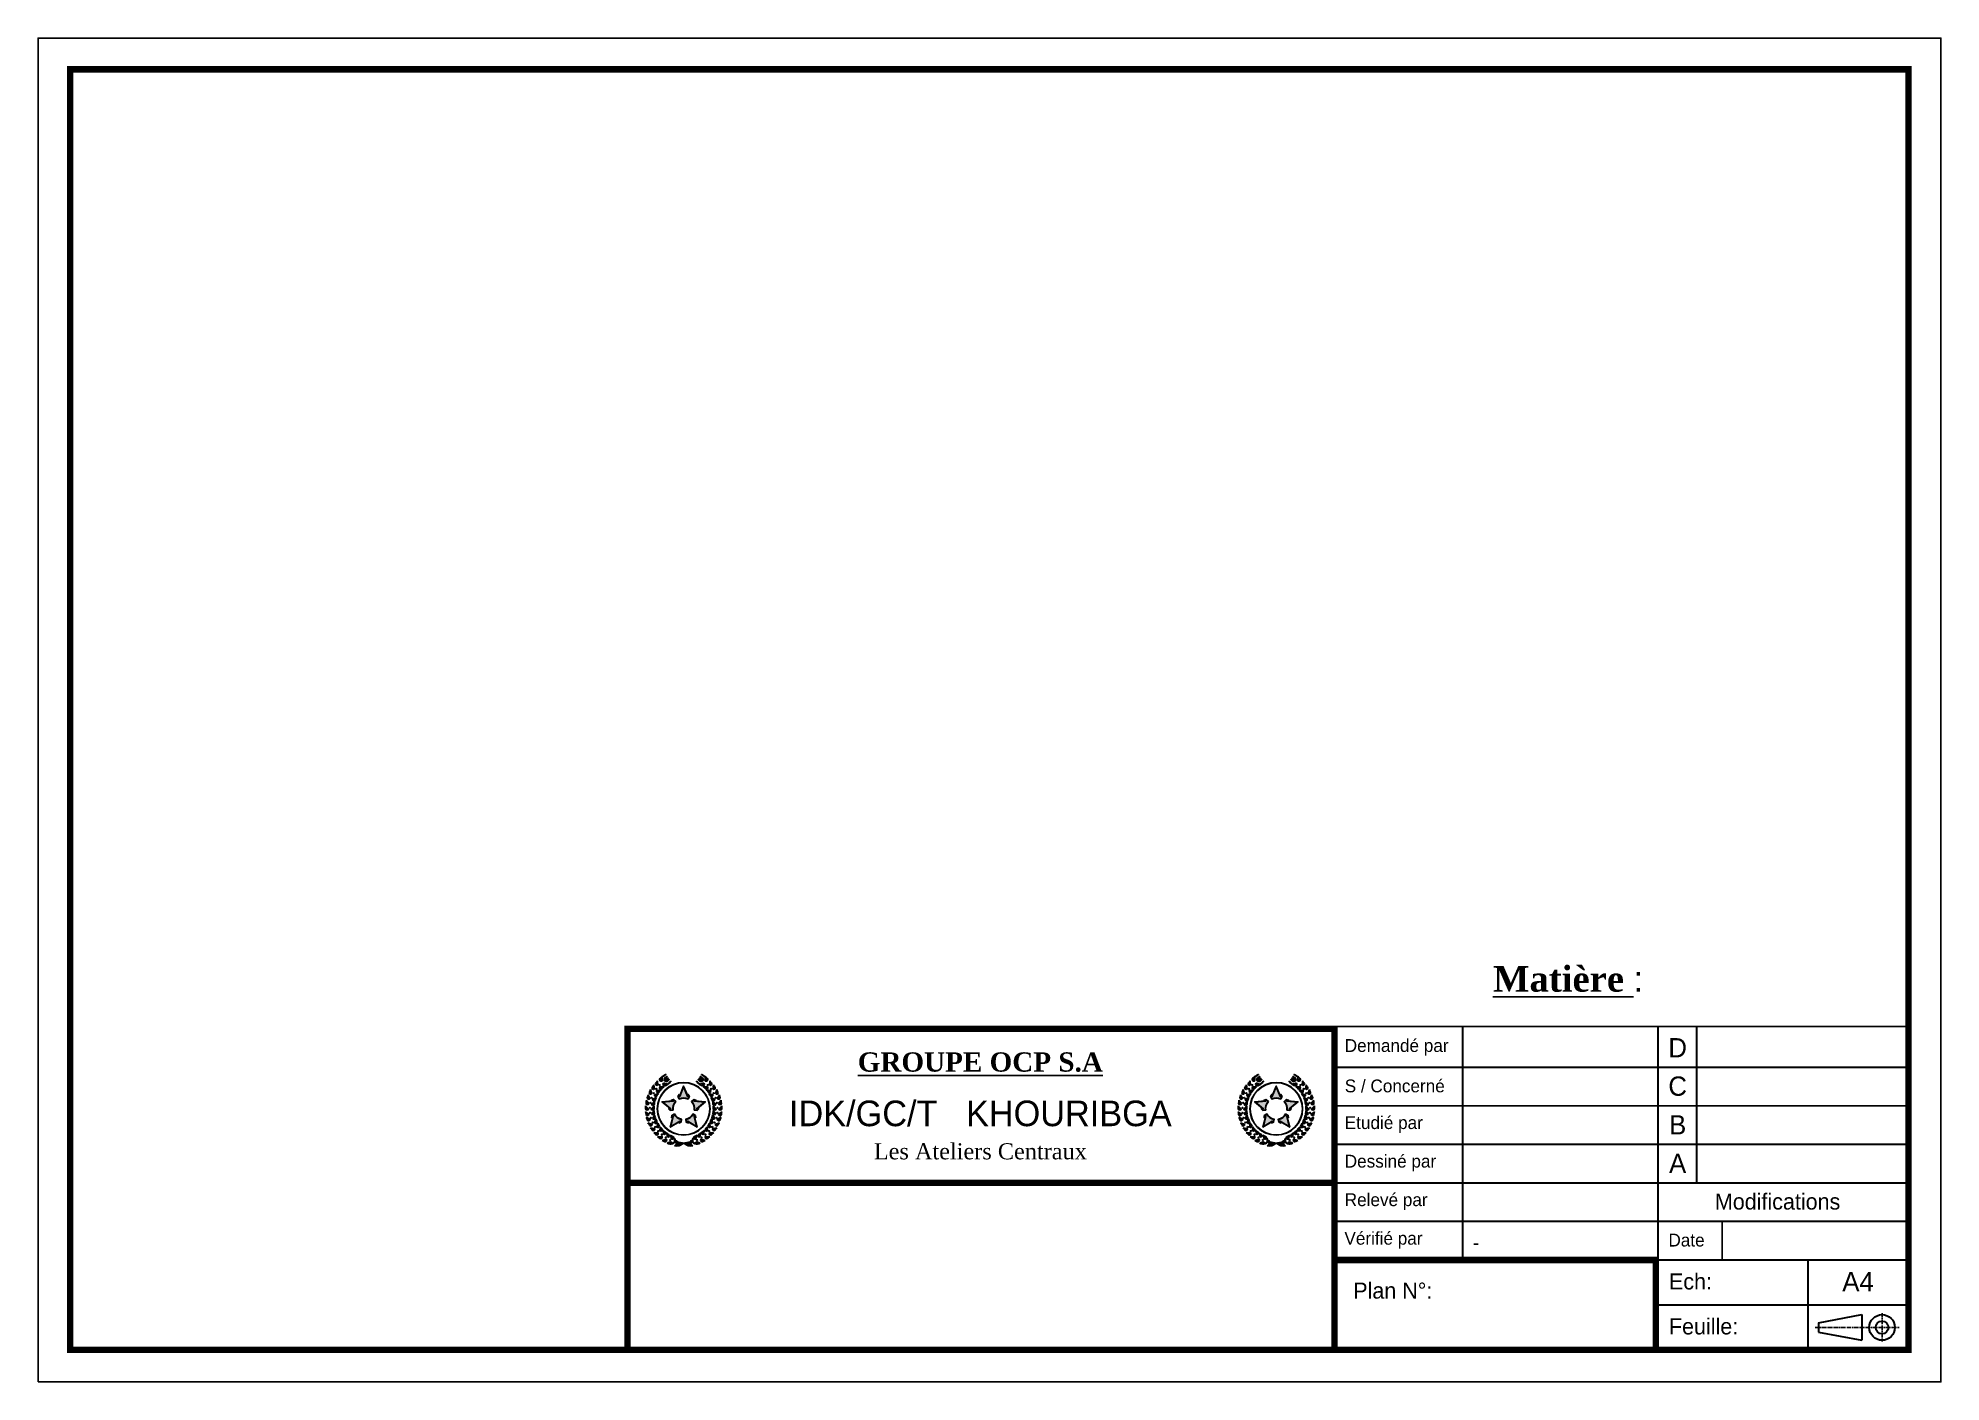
# Paper-space layout 'A4 Horizontal imp' of a CAD drawing. Header units: millimetres. Extents: x 0 to 297, y 0 to 210.
import ezdxf

# ---------------------------------------------------------------- set-up
doc = ezdxf.new("R2010")
doc.units = ezdxf.units.MM
doc.header["$LTSCALE"] = 0.5
doc.linetypes.add('AXES2', pattern=[28.575, 19.05, -3.175, 3.175, -3.175])
doc.layers.add('format', color=7, linetype='Continuous')
doc.layers.add('fort', color=7, linetype='Continuous', lineweight=30)
doc.styles.get("Standard").update_dxf_attribs({"font": 'BKANT.TTF'})

psp = doc.layouts.new('A4 Horizontal imp')

# ---------------------------------------------------------------- texts
at = {"layer": 'format', "insert": (227.07, 64.95), "char_height": 4, "attachment_point": 1}
psp.add_mtext_dynamic_manual_height_columns('{\\fBook Antiqua|b1|i0|c0|p18;\\LMatière} :{\\L }', width=50.8829, gutter_width=12.5, heights=[0], dxfattribs=at)
at = {"layer": 'format'}
for s, insert, char_height, width, attachment_point in [('Demandé par', (203.93, 52.24), 2, 49.2669, 4), ('D', (255.9, 52.2), 3.01, 4.4008, 5), ('{\\fBook Antiqua|b1|i0|c0|p18;\\LGROUPE OCP S.A}', (147.04, 49.94), 3.01, 107.9639, 5), ('C', (255.9, 46.18), 3.01, 4.4008, 5), ('S / Concerné', (203.93, 46.22), 2, 49.2669, 4), ('{\\H1.3289x;IDK/GC/T   KHOURIBGA\\fArial|b0|i0|c0|p34;\\P\\fBook Antiqua|b0|i0|c0|p18;\\H0.62709x;Les Ateliers Centraux\\fArial|b0|i0|c0|p34;\\H1.2x; }', (147.04, 39.34), 3.01, 107.9639, 5), ('{\\H0.79733x;Etudié par}', (203.93, 40.2), 2.5084, 49.2669, 4), ('B', (255.9, 40.16), 3.01, 4.4008, 5), ('{\\H0.79733x;Dessiné par}', (203.93, 34.18), 2.5084, 49.2669, 4), ('A', (255.9, 34.14), 3.01, 4.4008, 5), ('{\\H0.79733x;Relevé par}', (203.93, 28.16), 2.5084, 49.2669, 4), ('Modifications', (261.71, 28.16), 2.5084, 20.4122, 4), ('Vérifié par', (203.88, 22.14), 2, 49.2669, 4), ('-', (223.93, 21.79), 2.2, 27.8406, 4), ('Date', (254.46, 22.14), 2, 49.2669, 4), ('Plan N°:{\\fArial|b0|i0|c0|p34; \\P   }', (205.26, 12.16), 2.5084, 49.2669, 4), ('Ech:{\\fArial|b0|i0|c0|p34; }', (254.54, 15.68), 2.5084, 35.9373, 4), ('A4', (281.6, 15.68), 3.01, 5.4144, 4), ('Feuille: ', (254.54, 8.66), 2.508, 35.9373, 4)]:
    psp.add_mtext(s, dxfattribs=dict(at, insert=insert, char_height=char_height, width=width, attachment_point=attachment_point))

# ---------------------------------------------------------------- hatches: boundary and pattern name
at = {"layer": 'format'}
h = psp.add_hatch(color=256, dxfattribs=at)
edge = h.paths.add_edge_path()
edge.add_arc((97.22, 47.21), 0.258, 152.9997, 301.0825)
edge.add_spline(control_points=[(97.35, 46.99), (97.37, 47.01), (97.42, 47.07), (97.4, 47.2), (97.36, 47.35), (97.35, 47.54), (97.43, 47.63), (97.46, 47.67)], knot_values=[0, 0, 0, 0, 0.093088, 0.215883, 0.368388, 0.585165, 0.721177, 0.721177, 0.721177, 0.721177], degree=3, periodic=0)
edge.add_arc((100.49, 43.36), 5.27, 118.8334, 125.1531, ccw=False)
edge.add_arc((97.93, 48), 0.0315, 309.6752, 476.1112)
edge.add_arc((100.73, 42.66), 6.06, 117.6801, 124.1501)
edge.add_arc((98.03, 46.66), 1.24, 124.6293, 147.2975)
h.paths.add_polyline_path([(97.31, 47.21, -1), (97.13, 47.21, -1)], flags=16)
h = psp.add_hatch(color=256, dxfattribs=at)
edge = h.paths.add_edge_path()
edge.add_arc((100.2, 43.48), 4.71, 116.5053, 120.4214)
edge.add_arc((97.84, 47.5), 0.0502, 120.4214, 145.164)
edge.add_arc((98.31, 47.17), 0.62, 145.164, 185.8222)
edge.add_arc((97.84, 47.11), 0.15, 179.9895, 253.0629)
edge.add_arc((98.04, 47.54), 0.62, 247.2302, 287.8884)
edge.add_arc((98.22, 47), 0.0502, 287.8884, 312.631)
edge.add_arc((95.06, 50.43), 4.71, 312.631, 316.5471)
edge.add_arc((98.46, 47.21), 0.0315, 313.7871, 504.9325)
edge.add_arc((95.28, 50.4), 4.47, 310.5111, 314.7398, ccw=False)
edge.add_arc((98.09, 47.17), 0.196, 230.6719, 301.2496, ccw=False)
edge.add_line((97.96, 47.02), (98.04, 47.19))
edge.add_arc((98, 47.22), 0.0557, 322.4562, 366.7646)
edge.add_line((98.05, 47.23), (98.3, 47.41))
edge.add_arc((98.29, 47.44), 0.0277, 306.5262, 486.5262)
edge.add_line((98.27, 47.46), (98.02, 47.27))
edge.add_arc((98, 47.22), 0.0557, 66.2878, 110.5962)
edge.add_line((97.98, 47.27), (97.79, 47.25))
edge.add_arc((97.97, 47.32), 0.196, 131.8028, 202.3805, ccw=False)
edge.add_arc((100.25, 43.7), 4.47, 118.3126, 122.5413, ccw=False)
edge.add_arc((98.12, 47.67), 0.0315, 288.1199, 479.2653)
edge = h.paths.add_edge_path(flags=16)
edge.add_arc((97.97, 47.2), 0.0205, 316.2112, 396.5262)
edge.add_arc((97.97, 47.2), 0.0205, 36.5262, 116.8412)
edge.add_line((97.96, 47.22), (97.82, 47.2))
edge.add_arc((97.83, 47.16), 0.0401, 97.5489, 116.7472)
edge.add_arc((97.85, 47.11), 0.0958, 116.7472, 314.2759)
edge.add_arc((97.88, 47.08), 0.0502, 314.2759, 335.5035)
edge.add_line((97.93, 47.06), (97.99, 47.19))
edge = h.paths.add_edge_path(flags=16)
edge.add_arc((97.89, 47.08), 0.0401, 316.3053, 335.5035)
h = psp.add_hatch(color=256, dxfattribs=at)
edge = h.paths.add_edge_path()
edge.add_arc((101.26, 43.48), 4.71, 59.5786, 63.4947)
edge.add_arc((103.35, 47.67), 0.0315, 60.7347, 251.8801)
edge.add_arc((101.22, 43.7), 4.47, 57.4587, 61.6874, ccw=False)
edge.add_arc((103.49, 47.32), 0.196, -22.3805, 48.1972, ccw=False)
edge.add_line((103.67, 47.25), (103.49, 47.27))
edge.add_arc((103.47, 47.22), 0.0557, 69.4038, 113.7122)
edge.add_line((103.45, 47.27), (103.19, 47.46))
edge.add_arc((103.18, 47.44), 0.0277, 53.4738, 233.4738)
edge.add_line((103.16, 47.41), (103.41, 47.23))
edge.add_arc((103.47, 47.22), 0.0557, 173.2354, 217.5438)
edge.add_line((103.42, 47.19), (103.5, 47.02))
edge.add_arc((103.38, 47.17), 0.196, 238.7504, 309.3281, ccw=False)
edge.add_arc((106.18, 50.4), 4.47, 225.2602, 229.4889, ccw=False)
edge.add_arc((103.01, 47.21), 0.0315, 35.0675, 226.2129)
edge.add_arc((106.41, 50.43), 4.71, 223.4529, 227.369)
edge.add_arc((103.25, 47), 0.0502, 227.369, 252.1116)
edge.add_arc((103.42, 47.54), 0.62, 252.1116, 292.7698)
edge.add_arc((103.62, 47.11), 0.15, 286.9371, 360.0105)
edge.add_arc((103.15, 47.17), 0.62, 354.1778, 394.836)
edge.add_arc((103.62, 47.5), 0.0502, 34.836, 59.5786)
edge = h.paths.add_edge_path(flags=16)
edge.add_arc((103.49, 47.2), 0.0205, 143.4738, 223.7888)
edge.add_line((103.48, 47.19), (103.54, 47.06))
edge.add_arc((103.58, 47.08), 0.0502, 204.4965, 225.7241)
edge.add_arc((103.61, 47.11), 0.0958, 225.7241, 423.2528)
edge.add_arc((103.64, 47.16), 0.0401, 63.2528, 82.4511)
edge.add_line((103.64, 47.2), (103.5, 47.22))
edge.add_arc((103.49, 47.2), 0.0205, 63.1588, 143.4738)
edge = h.paths.add_edge_path(flags=16)
edge.add_arc((103.57, 47.08), 0.0401, 204.4965, 223.6947)
h = psp.add_hatch(color=256, dxfattribs=at)
edge = h.paths.add_edge_path()
edge.add_arc((100.73, 42.66), 6.06, 55.8499, 62.3199)
edge.add_arc((103.54, 48), 0.0315, 63.8888, 230.3248)
edge.add_arc((100.97, 43.36), 5.27, 54.8469, 61.1666, ccw=False)
edge.add_spline(control_points=[(104.01, 47.67), (104.04, 47.63), (104.12, 47.54), (104.1, 47.35), (104.06, 47.2), (104.04, 47.07), (104.09, 47.01), (104.11, 46.99)], knot_values=[0, 0, 0, 0, 0.136012, 0.352789, 0.505294, 0.628089, 0.721177, 0.721177, 0.721177, 0.721177], degree=3, periodic=0)
edge.add_arc((104.24, 47.21), 0.258, 238.9175, 387.0003)
edge.add_arc((103.43, 46.66), 1.24, 32.7025, 55.3707)
h.paths.add_polyline_path([(104.33, 47.21, -1), (104.16, 47.21, -1)], flags=16)
h = psp.add_hatch(color=256, dxfattribs=at)
edge = h.paths.add_edge_path()
edge.add_arc((193.24, 42.66), 6.06, 477.6801, 484.1501, ccw=False)
edge.add_arc((190.44, 48), 0.0315, 309.6752, 476.1112, ccw=False)
edge.add_arc((193, 43.36), 5.27, 478.8334, 485.1531)
edge.add_spline(control_points=[(189.97, 47.67), (189.94, 47.63), (189.86, 47.54), (189.88, 47.35), (189.91, 47.2), (189.94, 47.07), (189.89, 47.01), (189.86, 46.99)], knot_values=[0, 0, 0, 0, 0.136012, 0.352789, 0.505294, 0.628089, 0.721177, 0.721177, 0.721177, 0.721177], degree=3, periodic=0)
edge.add_arc((189.73, 47.21), 0.258, 152.9997, 301.0825, ccw=False)
edge.add_arc((190.54, 46.66), 1.24, 484.6293, 507.2975, ccw=False)
h.paths.add_polyline_path([(189.64, 47.21, 1), (189.82, 47.21, 1)], flags=16)
h = psp.add_hatch(color=256, dxfattribs=at)
edge = h.paths.add_edge_path()
edge.add_arc((192.72, 43.48), 4.71, 116.5053, 120.4214)
edge.add_arc((190.35, 47.5), 0.0502, 120.4214, 145.164)
edge.add_arc((190.82, 47.17), 0.62, 145.164, 185.8222)
edge.add_arc((190.36, 47.11), 0.15, 179.9895, 253.0629)
edge.add_arc((190.55, 47.54), 0.62, 247.2302, 287.8884)
edge.add_arc((190.73, 47), 0.0502, 287.8884, 312.631)
edge.add_arc((187.57, 50.43), 4.71, 312.631, 316.5471)
edge.add_arc((190.97, 47.21), 0.0315, 313.7871, 504.9325)
edge.add_arc((187.8, 50.4), 4.47, 310.5111, 314.7398, ccw=False)
edge.add_arc((190.6, 47.17), 0.196, 230.6719, 301.2496, ccw=False)
edge.add_line((190.47, 47.02), (190.55, 47.19))
edge.add_arc((190.51, 47.22), 0.0557, 322.4562, 366.7646)
edge.add_line((190.56, 47.23), (190.81, 47.41))
edge.add_arc((190.8, 47.44), 0.0277, 306.5262, 486.5262)
edge.add_line((190.78, 47.46), (190.53, 47.27))
edge.add_arc((190.51, 47.22), 0.0557, 66.2878, 110.5962)
edge.add_line((190.49, 47.27), (190.3, 47.25))
edge.add_arc((190.48, 47.32), 0.196, 131.8028, 202.3805, ccw=False)
edge.add_arc((192.76, 43.7), 4.47, 118.3126, 122.5413, ccw=False)
edge.add_arc((190.63, 47.67), 0.0315, 288.1199, 479.2653)
edge = h.paths.add_edge_path(flags=16)
edge.add_arc((190.48, 47.2), 0.0205, 316.2112, 396.5262)
edge.add_arc((190.48, 47.2), 0.0205, 36.5262, 116.8412)
edge.add_line((190.48, 47.22), (190.33, 47.2))
edge.add_arc((190.34, 47.16), 0.0401, 97.5489, 116.7472)
edge.add_arc((190.36, 47.11), 0.0958, 116.7472, 314.2759)
edge.add_arc((190.4, 47.08), 0.0502, 314.2759, 335.5035)
edge.add_line((190.44, 47.06), (190.5, 47.19))
edge = h.paths.add_edge_path(flags=16)
edge.add_arc((190.4, 47.08), 0.0401, 316.3053, 335.5035)
h = psp.add_hatch(color=256, dxfattribs=at)
edge = h.paths.add_edge_path()
edge.add_arc((193.77, 43.48), 4.71, 59.5786, 63.4947)
edge.add_arc((195.86, 47.67), 0.0315, 60.7347, 251.8801)
edge.add_arc((193.73, 43.7), 4.47, 57.4587, 61.6874, ccw=False)
edge.add_arc((196, 47.32), 0.196, -22.3805, 48.1972, ccw=False)
edge.add_line((196.18, 47.25), (196, 47.27))
edge.add_arc((195.98, 47.22), 0.0557, 69.4038, 113.7122)
edge.add_line((195.96, 47.27), (195.71, 47.46))
edge.add_arc((195.69, 47.44), 0.0277, 53.4738, 233.4738)
edge.add_line((195.67, 47.41), (195.92, 47.23))
edge.add_arc((195.98, 47.22), 0.0557, 173.2354, 217.5438)
edge.add_line((195.94, 47.19), (196.01, 47.02))
edge.add_arc((195.89, 47.17), 0.196, 238.7504, 309.3281, ccw=False)
edge.add_arc((198.69, 50.4), 4.47, 225.2602, 229.4889, ccw=False)
edge.add_arc((195.52, 47.21), 0.0315, 35.0675, 226.2129)
edge.add_arc((198.92, 50.43), 4.71, 223.4529, 227.369)
edge.add_arc((195.76, 47), 0.0502, 227.369, 252.1116)
edge.add_arc((195.94, 47.54), 0.62, 252.1116, 292.7698)
edge.add_arc((196.13, 47.11), 0.15, 286.9371, 360.0105)
edge.add_arc((195.67, 47.17), 0.62, 354.1778, 394.836)
edge.add_arc((196.13, 47.5), 0.0502, 34.836, 59.5786)
edge = h.paths.add_edge_path(flags=16)
edge.add_arc((196, 47.2), 0.0205, 143.4738, 223.7888)
edge.add_line((195.99, 47.19), (196.05, 47.06))
edge.add_arc((196.09, 47.08), 0.0502, 204.4965, 225.7241)
edge.add_arc((196.12, 47.11), 0.0958, 225.7241, 423.2528)
edge.add_arc((196.15, 47.16), 0.0401, 63.2528, 82.4511)
edge.add_line((196.15, 47.2), (196.01, 47.22))
edge.add_arc((196, 47.2), 0.0205, 63.1588, 143.4738)
edge = h.paths.add_edge_path(flags=16)
edge.add_arc((196.08, 47.08), 0.0401, 204.4965, 223.6947)
h = psp.add_hatch(color=256, dxfattribs=at)
edge = h.paths.add_edge_path()
edge.add_arc((196.76, 47.21), 0.258, 238.9175, 387.0003, ccw=False)
edge.add_spline(control_points=[(196.62, 46.99), (196.6, 47.01), (196.55, 47.07), (196.57, 47.2), (196.61, 47.35), (196.63, 47.54), (196.55, 47.63), (196.52, 47.67)], knot_values=[0, 0, 0, 0, 0.093088, 0.215883, 0.368388, 0.585165, 0.721177, 0.721177, 0.721177, 0.721177], degree=3, periodic=0)
edge.add_arc((193.49, 43.36), 5.27, 414.8469, 421.1666)
edge.add_arc((196.05, 48), 0.0315, 63.8888, 230.3248, ccw=False)
edge.add_arc((193.24, 42.66), 6.06, 415.8499, 422.3199, ccw=False)
edge.add_arc((195.94, 46.66), 1.24, 392.7025, 415.3707, ccw=False)
h.paths.add_polyline_path([(196.67, 47.21, 1), (196.84, 47.21, 1)], flags=16)
h = psp.add_hatch(color=256, dxfattribs=at)
h.paths.add_polyline_path([(95.55, 45.65), (95.78, 45.04, -0.964376), (95.38, 45.24, 0.024389)])
h.paths.add_polyline_path([(95.5, 45.15, 1), (95.67, 45.15, 1)], flags=16)
h.paths.add_polyline_path([(96, 45), (95.95, 45.12), (96.08, 45.16), (96.12, 45.04)])
h.paths.add_polyline_path([(96.57, 44.66, -0.964376), (96.16, 44.86), (96.79, 45.06, 0.024389)])
h.paths.add_polyline_path([(96.28, 44.77, 1), (96.46, 44.77, 1)], flags=16)
h.paths.add_polyline_path([(95.16, 44.85), (95.48, 44.28, -0.964376), (95.05, 44.41, 0.024389)])
h.paths.add_polyline_path([(95.18, 44.35, 1), (95.36, 44.35, 1)], flags=16)
h.paths.add_polyline_path([(95.64, 44.38), (95.76, 44.44), (95.82, 44.32), (95.7, 44.26)])
h.paths.add_polyline_path([(96.47, 44.44, 0.024389), (96.32, 44.02, -0.964376), (95.89, 44.15)])
h.paths.add_polyline_path([(96.02, 44.09, 1), (96.19, 44.09, 1)], flags=16)
h = psp.add_hatch(color=256, dxfattribs=at)
h.paths.add_polyline_path([(96.66, 47.05), (96.71, 46.39, -0.964376), (96.37, 46.7, 0.024389)])
h.paths.add_polyline_path([(96.46, 46.55, 1), (96.63, 46.55, 1)], flags=16)
h.paths.add_polyline_path([(97.03, 46.29), (96.9, 46.29), (96.89, 46.42), (97.03, 46.42)])
h.paths.add_polyline_path([(97.67, 46.11, 0.024389), (97.35, 45.8, -0.964376), (97.01, 46.11)])
h.paths.add_polyline_path([(97.1, 45.96, 1), (97.27, 45.96, 1)], flags=16)
h.paths.add_polyline_path([(96.19, 45.75, -0.964376), (95.82, 46.01, 0.024389), (96.06, 46.39)])
h.paths.add_polyline_path([(95.92, 45.89, 1), (96.1, 45.89, 1)], flags=16)
h.paths.add_polyline_path([(96.38, 45.81), (96.51, 45.83), (96.53, 45.7), (96.4, 45.68)])
h.paths.add_polyline_path([(97.19, 45.62, 0.024389), (96.92, 45.26, -0.964376), (96.54, 45.51)])
h.paths.add_polyline_path([(96.65, 45.39, 1), (96.82, 45.39, 1)], flags=16)
h = psp.add_hatch(color=256, dxfattribs=at)
edge = h.paths.add_edge_path(flags=17)
edge.add_arc((100.73, 42.66), 4.07, 0, 360)
edge = h.paths.add_edge_path()
edge.add_arc((100.73, 42.66), 4.12, 0, 360)
h = psp.add_hatch(color=256, dxfattribs=at)
h.paths.add_polyline_path([(100.73, 46.09), (100.11, 44.58), (100.01, 44.79), (99.89, 44.59), (100.05, 44.23, -0.205947), (101.41, 44.23), (101.58, 44.59), (101.45, 44.79), (101.35, 44.58)])
h.paths.add_polyline_path([(104, 43.72), (102.36, 43.84), (102.54, 44), (102.31, 44.06), (102.02, 43.79, -0.205947), (102.44, 42.5), (102.83, 42.45), (102.98, 42.63), (102.75, 42.66)])
h.paths.add_polyline_path([(102.36, 41.47), (102.57, 41.36), (102.55, 41.59), (102.21, 41.78, -0.205947), (101.11, 40.99), (101.19, 40.6), (101.4, 40.51), (101.36, 40.74), (102.75, 39.88)])
h.paths.add_polyline_path([(100.35, 40.99, -0.205947), (99.26, 41.78), (98.91, 41.59), (98.9, 41.36), (99.1, 41.47), (98.71, 39.88), (100.11, 40.74), (100.06, 40.51), (100.28, 40.6)])
h.paths.add_polyline_path([(99.44, 43.79), (99.15, 44.06), (98.93, 44), (99.1, 43.84), (97.47, 43.72), (98.72, 42.66), (98.48, 42.63), (98.63, 42.45), (99.02, 42.5, -0.205947)])
h = psp.add_hatch(color=256, dxfattribs=at)
edge = h.paths.add_edge_path()
edge.add_arc((97.76, 46.48), 0.258, 131.9699, 294.4528, ccw=False)
edge.add_spline(control_points=[(97.59, 46.67), (97.61, 46.69), (97.68, 46.72), (97.8, 46.66), (97.94, 46.58), (98.11, 46.51), (98.22, 46.56), (98.27, 46.58)], knot_values=[0, 0, 0, 0, 0.093088, 0.215883, 0.368388, 0.585165, 0.721177, 0.721177, 0.721177, 0.721177], degree=3, periodic=0)
edge.add_arc((95.03, 50.73), 5.27, 307.8993, 314.219)
edge.add_arc((98.72, 46.93), 0.0315, 316.9412, 483.3772, ccw=False)
edge.add_arc((94.43, 51.17), 6.06, 308.9023, 315.3723, ccw=False)
edge.add_arc((97.47, 47.42), 1.24, 288.7505, 308.4232, ccw=False)
h.paths.add_polyline_path([(97.67, 46.48, 1), (97.85, 46.48, 1)], flags=16)
h = psp.add_hatch(color=256, dxfattribs=at)
h.paths.add_polyline_path([(100.02, 44.9), (100.11, 44.7), (100.73, 46.22), (101.36, 44.7), (101.45, 44.9), (101.63, 44.6), (101.43, 44.17, 0.22124), (100.03, 44.17), (99.83, 44.6)])
h.paths.add_polyline_path([(100.01, 44.79), (100.11, 44.58), (100.73, 46.09), (101.35, 44.58), (101.45, 44.79), (101.58, 44.59), (101.41, 44.23, 0.205947), (100.05, 44.23), (99.89, 44.59)], flags=16)
h = psp.add_hatch(color=256, dxfattribs=at)
edge = h.paths.add_edge_path()
edge.add_arc((107.04, 51.17), 6.06, 224.6277, 231.0977, ccw=False)
edge.add_arc((102.74, 46.93), 0.0315, 56.6228, 223.0588, ccw=False)
edge.add_arc((106.44, 50.73), 5.27, 225.781, 232.1007)
edge.add_spline(control_points=[(103.2, 46.58), (103.24, 46.56), (103.35, 46.51), (103.53, 46.58), (103.66, 46.66), (103.78, 46.72), (103.85, 46.69), (103.88, 46.67)], knot_values=[0, 0, 0, 0, 0.136012, 0.352789, 0.505294, 0.628089, 0.721177, 0.721177, 0.721177, 0.721177], degree=3, periodic=0)
edge.add_arc((103.71, 46.48), 0.258, 245.5472, 408.0301, ccw=False)
edge.add_arc((104, 47.42), 1.24, 231.5768, 251.2495, ccw=False)
h.paths.add_polyline_path([(103.79, 46.48, 1), (103.62, 46.48, 1)], flags=16)
h = psp.add_hatch(color=256, dxfattribs=at)
h.paths.add_polyline_path([(105.09, 46.7, -0.964376), (104.76, 46.39), (104.8, 47.05, 0.024389)])
h.paths.add_polyline_path([(104.83, 46.55, 1), (105.01, 46.55, 1)], flags=16)
h.paths.add_polyline_path([(104.44, 46.42), (104.57, 46.42), (104.57, 46.29), (104.44, 46.29)])
h.paths.add_polyline_path([(104.45, 46.11, -0.964376), (104.12, 45.8, 0.024389), (103.8, 46.11)])
h.paths.add_polyline_path([(104.19, 45.96, 1), (104.37, 45.96, 1)], flags=16)
h.paths.add_polyline_path([(105.41, 46.39, 0.024389), (105.64, 46.01, -0.964376), (105.27, 45.75)])
h.paths.add_polyline_path([(105.37, 45.89, 1), (105.54, 45.89, 1)], flags=16)
h.paths.add_polyline_path([(105.07, 45.68), (104.94, 45.7), (104.96, 45.83), (105.09, 45.81)])
h.paths.add_polyline_path([(104.92, 45.51, -0.964376), (104.55, 45.26, 0.024389), (104.28, 45.62)])
h.paths.add_polyline_path([(104.64, 45.39, 1), (104.82, 45.39, 1)], flags=16)
h = psp.add_hatch(color=256, dxfattribs=at)
h.paths.add_polyline_path([(106.09, 45.24, -0.964376), (105.68, 45.04), (105.91, 45.65, 0.024389)])
h.paths.add_polyline_path([(105.79, 45.15, 1), (105.97, 45.15, 1)], flags=16)
h.paths.add_polyline_path([(105.34, 45.04), (105.38, 45.16), (105.51, 45.12), (105.47, 45)])
h.paths.add_polyline_path([(104.68, 45.06), (105.3, 44.86, -0.964376), (104.89, 44.66, 0.024389)])
h.paths.add_polyline_path([(105.01, 44.77, 1), (105.18, 44.77, 1)], flags=16)
h.paths.add_polyline_path([(106.41, 44.41, -0.964376), (105.98, 44.28), (106.3, 44.85, 0.024389)])
h.paths.add_polyline_path([(106.11, 44.35, 1), (106.28, 44.35, 1)], flags=16)
h.paths.add_polyline_path([(105.76, 44.26), (105.64, 44.32), (105.71, 44.44), (105.82, 44.38)])
h.paths.add_polyline_path([(105.58, 44.15, -0.964376), (105.15, 44.02, 0.024389), (104.99, 44.44)])
h.paths.add_polyline_path([(105.27, 44.09, 1), (105.45, 44.09, 1)], flags=16)
h = psp.add_hatch(color=256, dxfattribs=at)
h.paths.add_polyline_path([(187.89, 45.24, 0.964376), (188.3, 45.04), (188.06, 45.65, -0.024389)])
h.paths.add_polyline_path([(188.18, 45.15, -1), (188.01, 45.15, -1)], flags=16)
h.paths.add_polyline_path([(188.63, 45.04), (188.59, 45.16), (188.47, 45.12), (188.51, 45)])
h.paths.add_polyline_path([(189.3, 45.06), (188.67, 44.86, 0.964376), (189.08, 44.66, -0.024389)])
h.paths.add_polyline_path([(188.97, 44.77, -1), (188.8, 44.77, -1)], flags=16)
h.paths.add_polyline_path([(187.56, 44.41, 0.964376), (188, 44.28), (187.67, 44.85, -0.024389)])
h.paths.add_polyline_path([(187.87, 44.35, -1), (187.69, 44.35, -1)], flags=16)
h.paths.add_polyline_path([(188.21, 44.26), (188.33, 44.32), (188.27, 44.44), (188.15, 44.38)])
h.paths.add_polyline_path([(188.4, 44.15, 0.964376), (188.83, 44.02, -0.024389), (188.98, 44.44)])
h.paths.add_polyline_path([(188.7, 44.09, -1), (188.53, 44.09, -1)], flags=16)
h = psp.add_hatch(color=256, dxfattribs=at)
h.paths.add_polyline_path([(188.89, 46.7, 0.964376), (189.22, 46.39), (189.18, 47.05, -0.024389)])
h.paths.add_polyline_path([(189.14, 46.55, -1), (188.97, 46.55, -1)], flags=16)
h.paths.add_polyline_path([(189.54, 46.42), (189.4, 46.42), (189.41, 46.29), (189.54, 46.29)])
h.paths.add_polyline_path([(189.53, 46.11, 0.964376), (189.86, 45.8, -0.024389), (190.18, 46.11)])
h.paths.add_polyline_path([(189.78, 45.96, -1), (189.61, 45.96, -1)], flags=16)
h.paths.add_polyline_path([(188.57, 46.39, -0.024389), (188.33, 46.01, 0.964376), (188.71, 45.75)])
h.paths.add_polyline_path([(188.61, 45.89, -1), (188.44, 45.89, -1)], flags=16)
h.paths.add_polyline_path([(188.91, 45.68), (189.04, 45.7), (189.02, 45.83), (188.89, 45.81)])
h.paths.add_polyline_path([(189.05, 45.51, 0.964376), (189.43, 45.26, -0.024389), (189.7, 45.62)])
h.paths.add_polyline_path([(189.33, 45.39, -1), (189.16, 45.39, -1)], flags=16)
h = psp.add_hatch(color=256, dxfattribs=at)
edge = h.paths.add_edge_path(flags=17)
edge.add_arc((193.24, 42.66), 4.07, 0, 360)
edge = h.paths.add_edge_path()
edge.add_arc((193.24, 42.66), 4.12, 0, 360)
h = psp.add_hatch(color=256, dxfattribs=at)
h.paths.add_polyline_path([(193.24, 46.09), (193.87, 44.58), (193.97, 44.79), (194.09, 44.59), (193.92, 44.23, 0.205947), (192.57, 44.23), (192.4, 44.59), (192.52, 44.79), (192.62, 44.58)])
h.paths.add_polyline_path([(189.98, 43.72), (191.61, 43.84), (191.44, 44), (191.66, 44.06), (191.95, 43.79, 0.205947), (191.54, 42.5), (191.14, 42.45), (190.99, 42.63), (191.23, 42.66)])
h.paths.add_polyline_path([(191.61, 41.47), (191.41, 41.36), (191.42, 41.59), (191.77, 41.78, 0.205947), (192.87, 40.99), (192.79, 40.6), (192.57, 40.51), (192.62, 40.74), (191.23, 39.88)])
h.paths.add_polyline_path([(193.62, 40.99, 0.205947), (194.72, 41.78), (195.06, 41.59), (195.08, 41.36), (194.87, 41.47), (195.26, 39.88), (193.87, 40.74), (193.91, 40.51), (193.7, 40.6)])
h.paths.add_polyline_path([(194.53, 43.79), (194.82, 44.06), (195.05, 44), (194.88, 43.84), (196.51, 43.72), (195.26, 42.66), (195.49, 42.63), (195.35, 42.45), (194.95, 42.5, 0.205947)])
h = psp.add_hatch(color=256, dxfattribs=at)
edge = h.paths.add_edge_path()
edge.add_arc((186.94, 51.17), 6.06, 308.9023, 315.3723)
edge.add_arc((191.23, 46.93), 0.0315, 316.9412, 483.3772)
edge.add_arc((187.54, 50.73), 5.27, 307.8993, 314.219, ccw=False)
edge.add_spline(control_points=[(190.78, 46.58), (190.73, 46.56), (190.62, 46.51), (190.45, 46.58), (190.32, 46.66), (190.19, 46.72), (190.13, 46.69), (190.1, 46.67)], knot_values=[0, 0, 0, 0, 0.136012, 0.352789, 0.505294, 0.628089, 0.721177, 0.721177, 0.721177, 0.721177], degree=3, periodic=0)
edge.add_arc((190.27, 46.48), 0.258, 131.9699, 294.4528)
edge.add_arc((189.98, 47.42), 1.24, 288.7505, 308.4232)
h.paths.add_polyline_path([(190.18, 46.48, -1), (190.36, 46.48, -1)], flags=16)
h = psp.add_hatch(color=256, dxfattribs=at)
h.paths.add_polyline_path([(193.96, 44.9), (193.87, 44.7), (193.24, 46.22), (192.62, 44.7), (192.53, 44.9), (192.34, 44.6), (192.54, 44.17, -0.22124), (193.95, 44.17), (194.15, 44.6)])
h.paths.add_polyline_path([(193.97, 44.79), (193.87, 44.58), (193.24, 46.09), (192.62, 44.58), (192.52, 44.79), (192.4, 44.59), (192.57, 44.23, -0.205947), (193.92, 44.23), (194.09, 44.59)], flags=16)
h = psp.add_hatch(color=256, dxfattribs=at)
edge = h.paths.add_edge_path()
edge.add_arc((196.22, 46.48), 0.258, 245.5472, 408.0301)
edge.add_spline(control_points=[(196.39, 46.67), (196.36, 46.69), (196.29, 46.72), (196.17, 46.66), (196.04, 46.58), (195.86, 46.51), (195.75, 46.56), (195.71, 46.58)], knot_values=[0, 0, 0, 0, 0.093088, 0.215883, 0.368388, 0.585165, 0.721177, 0.721177, 0.721177, 0.721177], degree=3, periodic=0)
edge.add_arc((198.95, 50.73), 5.27, 225.781, 232.1007, ccw=False)
edge.add_arc((195.25, 46.93), 0.0315, 56.6228, 223.0588)
edge.add_arc((199.55, 51.17), 6.06, 224.6277, 231.0977)
edge.add_arc((196.51, 47.42), 1.24, 231.5768, 251.2495)
h.paths.add_polyline_path([(196.3, 46.48, -1), (196.13, 46.48, -1)], flags=16)
h = psp.add_hatch(color=256, dxfattribs=at)
h.paths.add_polyline_path([(197.31, 47.05), (197.27, 46.39, 0.964376), (197.6, 46.7, -0.024389)])
h.paths.add_polyline_path([(197.52, 46.55, -1), (197.34, 46.55, -1)], flags=16)
h.paths.add_polyline_path([(196.95, 46.29), (197.08, 46.29), (197.08, 46.42), (196.95, 46.42)])
h.paths.add_polyline_path([(196.31, 46.11, -0.024389), (196.63, 45.8, 0.964376), (196.96, 46.11)])
h.paths.add_polyline_path([(196.88, 45.96, -1), (196.7, 45.96, -1)], flags=16)
h.paths.add_polyline_path([(197.78, 45.75, 0.964376), (198.16, 46.01, -0.024389), (197.92, 46.39)])
h.paths.add_polyline_path([(198.05, 45.89, -1), (197.88, 45.89, -1)], flags=16)
h.paths.add_polyline_path([(197.6, 45.81), (197.47, 45.83), (197.45, 45.7), (197.58, 45.68)])
h.paths.add_polyline_path([(196.79, 45.62, -0.024389), (197.06, 45.26, 0.964376), (197.43, 45.51)])
h.paths.add_polyline_path([(197.33, 45.39, -1), (197.15, 45.39, -1)], flags=16)
h = psp.add_hatch(color=256, dxfattribs=at)
h.paths.add_polyline_path([(198.42, 45.65), (198.19, 45.04, 0.964376), (198.6, 45.24, -0.024389)])
h.paths.add_polyline_path([(198.48, 45.15, -1), (198.31, 45.15, -1)], flags=16)
h.paths.add_polyline_path([(197.98, 45), (198.02, 45.12), (197.89, 45.16), (197.85, 45.04)])
h.paths.add_polyline_path([(197.4, 44.66, 0.964376), (197.81, 44.86), (197.19, 45.06, -0.024389)])
h.paths.add_polyline_path([(197.69, 44.77, -1), (197.52, 44.77, -1)], flags=16)
h.paths.add_polyline_path([(198.81, 44.85), (198.49, 44.28, 0.964376), (198.92, 44.41, -0.024389)])
h.paths.add_polyline_path([(198.79, 44.35, -1), (198.62, 44.35, -1)], flags=16)
h.paths.add_polyline_path([(198.34, 44.38), (198.22, 44.44), (198.16, 44.32), (198.28, 44.26)])
h.paths.add_polyline_path([(197.5, 44.44, -0.024389), (197.66, 44.02, 0.964376), (198.09, 44.15)])
h.paths.add_polyline_path([(197.96, 44.09, -1), (197.78, 44.09, -1)], flags=16)
h = psp.add_hatch(color=256, dxfattribs=at)
h.paths.add_polyline_path([(95.24, 42.66, -0.964376), (94.79, 42.66, 0.024389), (94.77, 43.11)])
h.paths.add_polyline_path([(94.93, 42.67, 1), (95.1, 42.67, 1)], flags=16)
h.paths.add_polyline_path([(95.55, 42.8), (95.45, 42.71), (95.36, 42.81), (95.45, 42.9)])
h.paths.add_polyline_path([(96.11, 42.66, -0.964376), (95.66, 42.66), (96.14, 43.11, 0.024389)])
h.paths.add_polyline_path([(95.8, 42.67, 1), (95.97, 42.67, 1)], flags=16)
h.paths.add_polyline_path([(96.17, 41.97, -0.964376), (95.72, 41.9), (96.12, 42.42, 0.024389)])
h.paths.add_polyline_path([(95.85, 41.94, 1), (96.03, 41.94, 1)], flags=16)
h.paths.add_polyline_path([(95.5, 41.92), (95.4, 42), (95.48, 42.11), (95.58, 42.03)])
h.paths.add_polyline_path([(95.3, 41.84, -0.964376), (94.85, 41.77, 0.024389), (94.76, 42.21)])
h.paths.add_polyline_path([(94.99, 41.81, 1), (95.16, 41.81, 1)], flags=16)
h = psp.add_hatch(color=256, dxfattribs=at)
h.paths.add_polyline_path([(95.3, 43.48, -0.964376), (94.85, 43.54, 0.024389), (94.9, 43.99)])
h.paths.add_polyline_path([(94.99, 43.52, 1), (95.17, 43.52, 1)], flags=16)
h.paths.add_polyline_path([(95.44, 43.61), (95.55, 43.68), (95.63, 43.57), (95.52, 43.5)])
h.paths.add_polyline_path([(96.25, 43.79, 0.024389), (96.17, 43.35, -0.964376), (95.72, 43.41)])
h.paths.add_polyline_path([(95.86, 43.39, 1), (96.03, 43.39, 1)], flags=16)
h = psp.add_hatch(color=256, dxfattribs=at)
h.paths.add_polyline_path([(95.48, 41.04, -0.964376), (95.05, 40.91, 0.024389), (94.9, 41.33)])
h.paths.add_polyline_path([(95.18, 40.98, 1), (95.35, 40.98, 1)], flags=16)
h.paths.add_polyline_path([(95.62, 41.33), (95.73, 41.27), (95.67, 41.15), (95.55, 41.22)])
h.paths.add_polyline_path([(96.21, 41.73, 0.024389), (96.32, 41.3, -0.964376), (95.89, 41.16)])
h.paths.add_polyline_path([(96.01, 41.24, 1), (96.19, 41.24, 1)], flags=16)
h.paths.add_polyline_path([(96.57, 40.65, -0.964376), (96.16, 40.46), (96.4, 41.07, 0.024389)])
h.paths.add_polyline_path([(96.28, 40.56, -1), (96.45, 40.56, -1)], flags=16)
h.paths.add_polyline_path([(95.78, 40.28, -0.964376), (95.38, 40.08, 0.024389), (95.16, 40.47)])
h.paths.add_polyline_path([(95.49, 40.18, 1), (95.66, 40.18, 1)], flags=16)
h.paths.add_polyline_path([(95.83, 40.46), (95.87, 40.58), (96, 40.54), (95.95, 40.41)])
h = psp.add_hatch(color=256, dxfattribs=at)
h.paths.add_polyline_path([(97.34, 43.76), (98.98, 43.88), (98.82, 44.03), (99.17, 44.12), (99.51, 43.79, 0.22124), (99.08, 42.46), (98.61, 42.4), (98.38, 42.67), (98.6, 42.7)])
h.paths.add_polyline_path([(98.72, 42.66), (98.48, 42.63), (98.63, 42.45), (99.02, 42.5, -0.205947), (99.44, 43.79), (99.15, 44.06), (98.93, 44), (99.1, 43.84), (97.47, 43.72)], flags=16)
h = psp.add_hatch(color=256, dxfattribs=at)
h.paths.add_polyline_path([(100, 40.43), (100.04, 40.64), (98.64, 39.77), (99.03, 41.37), (98.84, 41.27), (98.86, 41.62), (99.28, 41.85, 0.22124), (100.41, 41.02), (100.32, 40.56)])
h.paths.add_polyline_path([(100.06, 40.51), (100.11, 40.74), (98.71, 39.88), (99.1, 41.47), (98.9, 41.36), (98.91, 41.59), (99.26, 41.78, 0.205947), (100.35, 40.99), (100.28, 40.6)], flags=16)
h = psp.add_hatch(color=256, dxfattribs=at)
h.paths.add_polyline_path([(102.63, 41.27), (102.44, 41.37), (102.83, 39.77), (101.43, 40.64), (101.47, 40.43), (101.14, 40.56), (101.05, 41.02, 0.22124), (102.19, 41.85), (102.6, 41.62)])
h.paths.add_polyline_path([(102.57, 41.36), (102.36, 41.47), (102.75, 39.88), (101.36, 40.74), (101.4, 40.51), (101.19, 40.6), (101.11, 40.99, 0.205947), (102.21, 41.78), (102.55, 41.59)], flags=16)
h = psp.add_hatch(color=256, dxfattribs=at)
h.paths.add_polyline_path([(102.64, 44.03), (102.48, 43.88), (104.12, 43.76), (102.87, 42.7), (103.08, 42.67), (102.85, 42.4), (102.39, 42.46, 0.22124), (101.95, 43.79), (102.3, 44.12)])
h.paths.add_polyline_path([(102.54, 44), (102.36, 43.84), (104, 43.72), (102.75, 42.66), (102.98, 42.63), (102.83, 42.45), (102.44, 42.5, 0.205947), (102.02, 43.79), (102.31, 44.06)], flags=16)
h = psp.add_hatch(color=256, dxfattribs=at)
h.paths.add_polyline_path([(106.57, 41.33, 0.024389), (106.41, 40.91, -0.964376), (105.98, 41.04)])
h.paths.add_polyline_path([(106.11, 40.98, 1), (106.29, 40.98, 1)], flags=16)
h.paths.add_polyline_path([(105.91, 41.22), (105.79, 41.15), (105.73, 41.27), (105.85, 41.33)])
h.paths.add_polyline_path([(105.58, 41.16, -0.964376), (105.15, 41.3, 0.024389), (105.26, 41.73)])
h.paths.add_polyline_path([(105.28, 41.24, 1), (105.45, 41.24, 1)], flags=16)
h.paths.add_polyline_path([(105.07, 41.07), (105.3, 40.46, -0.964376), (104.89, 40.65, 0.024389)])
h.paths.add_polyline_path([(105.01, 40.56, -1), (105.19, 40.56, -1)], flags=16)
h.paths.add_polyline_path([(106.3, 40.47, 0.024389), (106.09, 40.08, -0.964376), (105.68, 40.28)])
h.paths.add_polyline_path([(105.8, 40.18, 1), (105.98, 40.18, 1)], flags=16)
h.paths.add_polyline_path([(105.51, 40.41), (105.47, 40.54), (105.59, 40.58), (105.64, 40.46)])
h = psp.add_hatch(color=256, dxfattribs=at)
h.paths.add_polyline_path([(106.57, 43.99, 0.024389), (106.61, 43.54, -0.964376), (106.16, 43.48)])
h.paths.add_polyline_path([(106.3, 43.52, 1), (106.47, 43.52, 1)], flags=16)
h.paths.add_polyline_path([(105.95, 43.5), (105.84, 43.57), (105.92, 43.68), (106.02, 43.61)])
h.paths.add_polyline_path([(105.75, 43.41, -0.964376), (105.3, 43.35, 0.024389), (105.21, 43.79)])
h.paths.add_polyline_path([(105.43, 43.39, 1), (105.61, 43.39, 1)], flags=16)
h = psp.add_hatch(color=256, dxfattribs=at)
h.paths.add_polyline_path([(106.7, 43.11, 0.024389), (106.68, 42.66, -0.964376), (106.22, 42.66)])
h.paths.add_polyline_path([(106.36, 42.67, 1), (106.54, 42.67, 1)], flags=16)
h.paths.add_polyline_path([(106.01, 42.9), (106.11, 42.81), (106.01, 42.71), (105.92, 42.8)])
h.paths.add_polyline_path([(105.33, 43.11), (105.8, 42.66, -0.964376), (105.35, 42.66, 0.024389)])
h.paths.add_polyline_path([(105.49, 42.67, 1), (105.66, 42.67, 1)], flags=16)
h.paths.add_polyline_path([(105.34, 42.42), (105.75, 41.9, -0.964376), (105.3, 41.97, 0.024389)])
h.paths.add_polyline_path([(105.44, 41.94, 1), (105.61, 41.94, 1)], flags=16)
h.paths.add_polyline_path([(105.88, 42.03), (105.99, 42.11), (106.07, 42), (105.96, 41.92)])
h.paths.add_polyline_path([(106.7, 42.21, 0.024389), (106.61, 41.77, -0.964376), (106.16, 41.84)])
h.paths.add_polyline_path([(106.3, 41.81, 1), (106.48, 41.81, 1)], flags=16)
h = psp.add_hatch(color=256, dxfattribs=at)
h.paths.add_polyline_path([(187.28, 43.11, -0.024389), (187.3, 42.66, 0.964376), (187.75, 42.66)])
h.paths.add_polyline_path([(187.61, 42.67, -1), (187.44, 42.67, -1)], flags=16)
h.paths.add_polyline_path([(187.97, 42.9), (187.87, 42.81), (187.96, 42.71), (188.06, 42.8)])
h.paths.add_polyline_path([(188.65, 43.11), (188.17, 42.66, 0.964376), (188.63, 42.66, -0.024389)])
h.paths.add_polyline_path([(188.49, 42.67, -1), (188.31, 42.67, -1)], flags=16)
h.paths.add_polyline_path([(188.63, 42.42), (188.23, 41.9, 0.964376), (188.68, 41.97, -0.024389)])
h.paths.add_polyline_path([(188.54, 41.94, -1), (188.36, 41.94, -1)], flags=16)
h.paths.add_polyline_path([(188.09, 42.03), (187.99, 42.11), (187.91, 42), (188.01, 41.92)])
h.paths.add_polyline_path([(187.28, 42.21, -0.024389), (187.37, 41.77, 0.964376), (187.81, 41.84)])
h.paths.add_polyline_path([(187.67, 41.81, -1), (187.5, 41.81, -1)], flags=16)
h = psp.add_hatch(color=256, dxfattribs=at)
h.paths.add_polyline_path([(187.41, 43.99, -0.024389), (187.37, 43.54, 0.964376), (187.81, 43.48)])
h.paths.add_polyline_path([(187.68, 43.52, -1), (187.5, 43.52, -1)], flags=16)
h.paths.add_polyline_path([(188.03, 43.5), (188.14, 43.57), (188.06, 43.68), (187.95, 43.61)])
h.paths.add_polyline_path([(188.23, 43.41, 0.964376), (188.68, 43.35, -0.024389), (188.77, 43.79)])
h.paths.add_polyline_path([(188.54, 43.39, -1), (188.37, 43.39, -1)], flags=16)
h = psp.add_hatch(color=256, dxfattribs=at)
h.paths.add_polyline_path([(187.41, 41.33, -0.024389), (187.56, 40.91, 0.964376), (188, 41.04)])
h.paths.add_polyline_path([(187.86, 40.98, -1), (187.69, 40.98, -1)], flags=16)
h.paths.add_polyline_path([(188.07, 41.22), (188.18, 41.15), (188.25, 41.27), (188.13, 41.33)])
h.paths.add_polyline_path([(188.4, 41.16, 0.964376), (188.83, 41.3, -0.024389), (188.72, 41.73)])
h.paths.add_polyline_path([(188.7, 41.24, -1), (188.52, 41.24, -1)], flags=16)
h.paths.add_polyline_path([(188.91, 41.07), (188.67, 40.46, 0.964376), (189.08, 40.65, -0.024389)])
h.paths.add_polyline_path([(188.96, 40.56, 1), (188.79, 40.56, 1)], flags=16)
h.paths.add_polyline_path([(187.67, 40.47, -0.024389), (187.89, 40.08, 0.964376), (188.3, 40.28)])
h.paths.add_polyline_path([(188.17, 40.18, -1), (188, 40.18, -1)], flags=16)
h.paths.add_polyline_path([(188.46, 40.41), (188.51, 40.54), (188.38, 40.58), (188.34, 40.46)])
h = psp.add_hatch(color=256, dxfattribs=at)
h.paths.add_polyline_path([(191.34, 44.03), (191.49, 43.88), (189.85, 43.76), (191.11, 42.7), (190.89, 42.67), (191.12, 42.4), (191.59, 42.46, -0.22124), (192.02, 43.79), (191.68, 44.12)])
h.paths.add_polyline_path([(191.44, 44), (191.61, 43.84), (189.98, 43.72), (191.23, 42.66), (190.99, 42.63), (191.14, 42.45), (191.54, 42.5, -0.205947), (191.95, 43.79), (191.66, 44.06)], flags=16)
h = psp.add_hatch(color=256, dxfattribs=at)
h.paths.add_polyline_path([(191.35, 41.27), (191.54, 41.37), (191.15, 39.77), (192.55, 40.64), (192.51, 40.43), (192.83, 40.56), (192.92, 41.02, -0.22124), (191.79, 41.85), (191.37, 41.62)])
h.paths.add_polyline_path([(191.41, 41.36), (191.61, 41.47), (191.23, 39.88), (192.62, 40.74), (192.57, 40.51), (192.79, 40.6), (192.87, 40.99, -0.205947), (191.77, 41.78), (191.42, 41.59)], flags=16)
h = psp.add_hatch(color=256, dxfattribs=at)
h.paths.add_polyline_path([(193.98, 40.43), (193.94, 40.64), (195.34, 39.77), (194.95, 41.37), (195.14, 41.27), (195.11, 41.62), (194.7, 41.85, -0.22124), (193.56, 41.02), (193.65, 40.56)])
h.paths.add_polyline_path([(193.91, 40.51), (193.87, 40.74), (195.26, 39.88), (194.87, 41.47), (195.08, 41.36), (195.06, 41.59), (194.72, 41.78, -0.205947), (193.62, 40.99), (193.7, 40.6)], flags=16)
h = psp.add_hatch(color=256, dxfattribs=at)
h.paths.add_polyline_path([(196.64, 43.76), (194.99, 43.88), (195.15, 44.03), (194.81, 44.12), (194.46, 43.79, -0.22124), (194.9, 42.46), (195.37, 42.4), (195.59, 42.67), (195.38, 42.7)])
h.paths.add_polyline_path([(195.26, 42.66), (195.49, 42.63), (195.35, 42.45), (194.95, 42.5, 0.205947), (194.53, 43.79), (194.82, 44.06), (195.05, 44), (194.88, 43.84), (196.51, 43.72)], flags=16)
h = psp.add_hatch(color=256, dxfattribs=at)
h.paths.add_polyline_path([(198.49, 41.04, 0.964376), (198.92, 40.91, -0.024389), (199.08, 41.33)])
h.paths.add_polyline_path([(198.8, 40.98, -1), (198.62, 40.98, -1)], flags=16)
h.paths.add_polyline_path([(198.36, 41.33), (198.24, 41.27), (198.31, 41.15), (198.42, 41.22)])
h.paths.add_polyline_path([(197.77, 41.73, -0.024389), (197.66, 41.3, 0.964376), (198.09, 41.16)])
h.paths.add_polyline_path([(197.96, 41.24, -1), (197.79, 41.24, -1)], flags=16)
h.paths.add_polyline_path([(197.4, 40.65, 0.964376), (197.81, 40.46), (197.58, 41.07, -0.024389)])
h.paths.add_polyline_path([(197.7, 40.56, 1), (197.53, 40.56, 1)], flags=16)
h.paths.add_polyline_path([(198.19, 40.28, 0.964376), (198.6, 40.08, -0.024389), (198.81, 40.47)])
h.paths.add_polyline_path([(198.49, 40.18, -1), (198.31, 40.18, -1)], flags=16)
h.paths.add_polyline_path([(198.15, 40.46), (198.1, 40.58), (197.98, 40.54), (198.02, 40.41)])
h = psp.add_hatch(color=256, dxfattribs=at)
h.paths.add_polyline_path([(198.67, 43.48, 0.964376), (199.12, 43.54, -0.024389), (199.08, 43.99)])
h.paths.add_polyline_path([(198.98, 43.52, -1), (198.81, 43.52, -1)], flags=16)
h.paths.add_polyline_path([(198.54, 43.61), (198.43, 43.68), (198.35, 43.57), (198.46, 43.5)])
h.paths.add_polyline_path([(197.72, 43.79, -0.024389), (197.81, 43.35, 0.964376), (198.26, 43.41)])
h.paths.add_polyline_path([(198.12, 43.39, -1), (197.95, 43.39, -1)], flags=16)
h = psp.add_hatch(color=256, dxfattribs=at)
h.paths.add_polyline_path([(198.74, 42.66, 0.964376), (199.19, 42.66, -0.024389), (199.21, 43.11)])
h.paths.add_polyline_path([(199.05, 42.67, -1), (198.88, 42.67, -1)], flags=16)
h.paths.add_polyline_path([(198.43, 42.8), (198.52, 42.71), (198.62, 42.81), (198.52, 42.9)])
h.paths.add_polyline_path([(197.86, 42.66, 0.964376), (198.31, 42.66), (197.84, 43.11, -0.024389)])
h.paths.add_polyline_path([(198.18, 42.67, -1), (198, 42.67, -1)], flags=16)
h.paths.add_polyline_path([(197.81, 41.97, 0.964376), (198.26, 41.9), (197.86, 42.42, -0.024389)])
h.paths.add_polyline_path([(198.12, 41.94, -1), (197.95, 41.94, -1)], flags=16)
h.paths.add_polyline_path([(198.47, 41.92), (198.58, 42), (198.5, 42.11), (198.39, 42.03)])
h.paths.add_polyline_path([(198.67, 41.84, 0.964376), (199.12, 41.77, -0.024389), (199.21, 42.21)])
h.paths.add_polyline_path([(198.99, 41.81, -1), (198.81, 41.81, -1)], flags=16)
h = psp.add_hatch(color=256, dxfattribs=at)
h.paths.add_polyline_path([(96.92, 40.06, -0.964376), (96.54, 39.8), (96.68, 40.44, 0.024389)])
h.paths.add_polyline_path([(96.64, 39.94, 1), (96.81, 39.94, 1)], flags=16)
h.paths.add_polyline_path([(96.24, 39.88), (96.37, 39.86), (96.34, 39.73), (96.21, 39.75)])
h.paths.add_polyline_path([(96.19, 39.56, -0.964376), (95.82, 39.31, 0.024389), (95.55, 39.67)])
h.paths.add_polyline_path([(96.09, 39.44, 1), (95.92, 39.44, 1)], flags=16)
h.paths.add_polyline_path([(96.05, 38.93), (96.71, 38.92, -0.964376), (96.37, 38.61, 0.024389)])
h.paths.add_polyline_path([(96.62, 38.77, 1), (96.45, 38.77, 1)], flags=16)
h.paths.add_polyline_path([(96.83, 39.1), (96.69, 39.11), (96.7, 39.24), (96.83, 39.24)])
h.paths.add_polyline_path([(97.35, 39.52, -0.964376), (97.01, 39.21), (97.06, 39.86, 0.024389)])
h.paths.add_polyline_path([(97.09, 39.37, 1), (97.26, 39.37, 1)], flags=16)
h.paths.add_polyline_path([(97.51, 39.34, 0.024389), (97.85, 39.05, -0.964376), (97.57, 38.69)])
h.paths.add_polyline_path([(97.62, 38.88, 1), (97.79, 38.88, 1)], flags=16)
h.paths.add_polyline_path([(97.4, 38.56), (97.27, 38.55), (97.25, 38.68), (97.39, 38.69)])
h.paths.add_polyline_path([(97.31, 38.36, -0.964376), (97.03, 38.01, 0.024389), (96.66, 38.27)])
h.paths.add_polyline_path([(97.25, 38.19, 1), (97.07, 38.19, 1)], flags=16)
h.paths.add_polyline_path([(97.92, 38.08), (97.89, 38.21), (98.01, 38.24), (98.05, 38.11)])
h.paths.add_polyline_path([(98.42, 38.66, -0.964376), (98.2, 38.27), (98.04, 38.9, 0.024389)])
h.paths.add_polyline_path([(98.22, 38.47, 1), (98.39, 38.47, 1)], flags=16)
h.paths.add_polyline_path([(97.76, 37.51, 0.024389), (97.36, 37.72), (97.99, 37.9, -0.964376)])
h.paths.add_polyline_path([(97.78, 37.71, 1), (97.95, 37.71, 1)], flags=16)
h.paths.add_polyline_path([(98.75, 37.76), (98.63, 37.71), (98.58, 37.83), (98.7, 37.88)])
h = psp.add_hatch(color=256, dxfattribs=at)
h.paths.add_polyline_path([(104.78, 40.44), (104.92, 39.8, -0.964376), (104.55, 40.06, 0.024389)])
h.paths.add_polyline_path([(104.65, 39.94, 1), (104.83, 39.94, 1)], flags=16)
h.paths.add_polyline_path([(105.26, 39.75), (105.13, 39.73), (105.1, 39.86), (105.23, 39.88)])
h.paths.add_polyline_path([(105.92, 39.67, 0.024389), (105.64, 39.31, -0.964376), (105.27, 39.56)])
h.paths.add_polyline_path([(105.37, 39.44, 1), (105.55, 39.44, 1)], flags=16)
h.paths.add_polyline_path([(105.09, 38.61, -0.964376), (104.76, 38.92), (105.41, 38.93, 0.024389)])
h.paths.add_polyline_path([(104.84, 38.77, 1), (105.02, 38.77, 1)], flags=16)
h.paths.add_polyline_path([(104.63, 39.24), (104.76, 39.24), (104.77, 39.11), (104.64, 39.1)])
h.paths.add_polyline_path([(104.41, 39.86), (104.45, 39.21, -0.964376), (104.12, 39.52, 0.024389)])
h.paths.add_polyline_path([(104.2, 39.37, 1), (104.38, 39.37, 1)], flags=16)
h.paths.add_polyline_path([(103.89, 38.69, -0.964376), (103.61, 39.05, 0.024389), (103.95, 39.34)])
h.paths.add_polyline_path([(103.67, 38.88, 1), (103.85, 38.88, 1)], flags=16)
h.paths.add_polyline_path([(104.08, 38.69), (104.21, 38.68), (104.2, 38.55), (104.07, 38.56)])
h.paths.add_polyline_path([(104.8, 38.27, 0.024389), (104.44, 38.01, -0.964376), (104.16, 38.36)])
h.paths.add_polyline_path([(104.22, 38.19, 1), (104.39, 38.19, 1)], flags=16)
h.paths.add_polyline_path([(103.42, 38.11), (103.45, 38.24), (103.58, 38.21), (103.55, 38.08)])
h.paths.add_polyline_path([(103.42, 38.9), (103.27, 38.27, -0.964376), (103.04, 38.66, 0.024389)])
h.paths.add_polyline_path([(103.07, 38.47, 1), (103.25, 38.47, 1)], flags=16)
h.paths.add_polyline_path([(103.48, 37.9), (104.11, 37.72, 0.024389), (103.7, 37.51, -0.964376)])
h.paths.add_polyline_path([(103.51, 37.71, 1), (103.69, 37.71, 1)], flags=16)
h.paths.add_polyline_path([(102.76, 37.88), (102.88, 37.83), (102.83, 37.71), (102.71, 37.76)])
h = psp.add_hatch(color=256, dxfattribs=at)
h.paths.add_polyline_path([(189.19, 40.44), (189.05, 39.8, 0.964376), (189.43, 40.06, -0.024389)])
h.paths.add_polyline_path([(189.32, 39.94, -1), (189.15, 39.94, -1)], flags=16)
h.paths.add_polyline_path([(188.72, 39.75), (188.85, 39.73), (188.88, 39.86), (188.75, 39.88)])
h.paths.add_polyline_path([(188.06, 39.67, -0.024389), (188.33, 39.31, 0.964376), (188.71, 39.56)])
h.paths.add_polyline_path([(188.6, 39.44, -1), (188.43, 39.44, -1)], flags=16)
h.paths.add_polyline_path([(188.89, 38.61, 0.964376), (189.22, 38.92), (188.56, 38.93, -0.024389)])
h.paths.add_polyline_path([(189.13, 38.77, -1), (188.96, 38.77, -1)], flags=16)
h.paths.add_polyline_path([(189.34, 39.24), (189.21, 39.24), (189.2, 39.11), (189.34, 39.1)])
h.paths.add_polyline_path([(189.57, 39.86), (189.53, 39.21, 0.964376), (189.86, 39.52, -0.024389)])
h.paths.add_polyline_path([(189.77, 39.37, -1), (189.6, 39.37, -1)], flags=16)
h.paths.add_polyline_path([(190.08, 38.69, 0.964376), (190.36, 39.05, -0.024389), (190.03, 39.34)])
h.paths.add_polyline_path([(190.3, 38.88, -1), (190.13, 38.88, -1)], flags=16)
h.paths.add_polyline_path([(189.9, 38.69), (189.77, 38.68), (189.78, 38.55), (189.91, 38.56)])
h.paths.add_polyline_path([(189.17, 38.27, -0.024389), (189.54, 38.01, 0.964376), (189.82, 38.36)])
h.paths.add_polyline_path([(189.76, 38.19, -1), (189.58, 38.19, -1)], flags=16)
h.paths.add_polyline_path([(190.56, 38.11), (190.53, 38.24), (190.4, 38.21), (190.43, 38.08)])
h.paths.add_polyline_path([(190.56, 38.9), (190.71, 38.27, 0.964376), (190.93, 38.66, -0.024389)])
h.paths.add_polyline_path([(190.9, 38.47, -1), (190.73, 38.47, -1)], flags=16)
h.paths.add_polyline_path([(190.5, 37.9), (189.87, 37.72, -0.024389), (190.27, 37.51, 0.964376)])
h.paths.add_polyline_path([(190.46, 37.71, -1), (190.29, 37.71, -1)], flags=16)
h.paths.add_polyline_path([(191.21, 37.88), (191.09, 37.83), (191.14, 37.71), (191.27, 37.76)])
h = psp.add_hatch(color=256, dxfattribs=at)
h.paths.add_polyline_path([(197.06, 40.06, 0.964376), (197.43, 39.8), (197.29, 40.44, -0.024389)])
h.paths.add_polyline_path([(197.34, 39.94, -1), (197.16, 39.94, -1)], flags=16)
h.paths.add_polyline_path([(197.74, 39.88), (197.61, 39.86), (197.64, 39.73), (197.77, 39.75)])
h.paths.add_polyline_path([(197.78, 39.56, 0.964376), (198.16, 39.31, -0.024389), (198.43, 39.67)])
h.paths.add_polyline_path([(197.89, 39.44, -1), (198.06, 39.44, -1)], flags=16)
h.paths.add_polyline_path([(197.92, 38.93), (197.27, 38.92, 0.964376), (197.6, 38.61, -0.024389)])
h.paths.add_polyline_path([(197.35, 38.77, -1), (197.53, 38.77, -1)], flags=16)
h.paths.add_polyline_path([(197.15, 39.1), (197.28, 39.11), (197.28, 39.24), (197.14, 39.24)])
h.paths.add_polyline_path([(196.63, 39.52, 0.964376), (196.96, 39.21), (196.92, 39.86, -0.024389)])
h.paths.add_polyline_path([(196.89, 39.37, -1), (196.71, 39.37, -1)], flags=16)
h.paths.add_polyline_path([(196.46, 39.34, -0.024389), (196.12, 39.05, 0.964376), (196.41, 38.69)])
h.paths.add_polyline_path([(196.36, 38.88, -1), (196.18, 38.88, -1)], flags=16)
h.paths.add_polyline_path([(196.58, 38.56), (196.71, 38.55), (196.72, 38.68), (196.59, 38.69)])
h.paths.add_polyline_path([(196.67, 38.36, 0.964376), (196.95, 38.01, -0.024389), (197.32, 38.27)])
h.paths.add_polyline_path([(196.73, 38.19, -1), (196.9, 38.19, -1)], flags=16)
h.paths.add_polyline_path([(196.06, 38.08), (196.09, 38.21), (195.96, 38.24), (195.93, 38.11)])
h.paths.add_polyline_path([(195.55, 38.66, 0.964376), (195.78, 38.27), (195.93, 38.9, -0.024389)])
h.paths.add_polyline_path([(195.76, 38.47, -1), (195.59, 38.47, -1)], flags=16)
h.paths.add_polyline_path([(196.22, 37.51, -0.024389), (196.62, 37.72), (195.99, 37.9, 0.964376)])
h.paths.add_polyline_path([(196.2, 37.71, -1), (196.02, 37.71, -1)], flags=16)
h.paths.add_polyline_path([(195.22, 37.76), (195.34, 37.71), (195.4, 37.83), (195.27, 37.88)])
h = psp.add_hatch(color=256, dxfattribs=at)
h.paths.add_polyline_path([(99.18, 38.12, 0.337357), (99.04, 38.36, -0.024389), (98.63, 38.54), (98.88, 37.94, 0.473101)])
h.paths.add_polyline_path([(98.95, 38.06, 1), (98.95, 38.24, 1)], flags=16)
h.paths.add_polyline_path([(98.56, 37.12, 0.470085), (98.86, 37.3, 0.340107), (98.73, 37.55), (98.13, 37.27, -0.024389)])
h.paths.add_polyline_path([(98.64, 37.25, 1), (98.64, 37.43, 1)], flags=16)
for points in [[(99.4, 37.57, -0.39618), (98.82, 37.21, 0.11456), (98.86, 37.3, 0.799068), (99.14, 38.02, 0.11456), (99.18, 38.12, -0.331621)], [(100.66, 37.31, 0.000158), (100.73, 37.32), (100.73, 37.24, -0.000158), (100.66, 37.23, -0.227057), (99.29, 36.87, -0.270244)], [(100.8, 37.31, -0.000158), (100.73, 37.32), (100.73, 37.24, 0.000158), (100.8, 37.23, 0.227057), (102.18, 36.87, 0.270244)], [(102.29, 38.12, 0.11456), (102.32, 38.02, 0.799068), (102.61, 37.3, 0.11456), (102.64, 37.21, -0.39618), (102.07, 37.57, -0.331621)], [(191.69, 38.12, -0.11456), (191.65, 38.02, -0.799068), (191.37, 37.3, -0.11456), (191.33, 37.21, 0.39618), (191.91, 37.57, 0.331621)], [(193.17, 37.31, 0.000158), (193.24, 37.32), (193.24, 37.24, -0.000158), (193.17, 37.23, -0.227057), (191.8, 36.87, -0.270244)], [(193.31, 37.31, -0.000158), (193.24, 37.32), (193.24, 37.24, 0.000158), (193.31, 37.23, 0.227057), (194.69, 36.87, 0.270244)], [(194.58, 37.57, 0.39618), (195.15, 37.21, -0.11456), (195.12, 37.3, -0.799068), (194.83, 38.02, -0.11456), (194.8, 38.12, 0.331621)]]:
    psp.add_hatch(color=256, dxfattribs=at).paths.add_polyline_path(points)
h = psp.add_hatch(color=256, dxfattribs=at)
edge = h.paths.add_edge_path()
edge.add_arc((120.49, 148.58), 113, 259.2429, 259.2777)
edge.add_ellipse((99.57, 37.49), major_axis=(0.059, 0.188), ratio=0.608909, start_angle=79.6838, end_angle=104.4869)
edge.add_arc((120.38, 148.48), 112.97, 259.2811, 259.3187, ccw=False)
edge.add_arc((98.92, 37.7), 0.497, 335.2592, 345.1032)
h = psp.add_hatch(color=256, dxfattribs=at)
edge = h.paths.add_edge_path()
edge.add_ellipse((99.57, 37.49), major_axis=(0.059, 0.188), ratio=0.608909, start_angle=79.6838, end_angle=263.9637)
edge.add_ellipse((99.57, 37.49), major_axis=(0.059, 0.188), ratio=0.608909, start_angle=263.9637, end_angle=439.6838)
h = psp.add_hatch(color=256, dxfattribs=at)
edge = h.paths.add_edge_path()
edge.add_ellipse((99.57, 37.49), major_axis=(0.059, 0.188), ratio=0.608909, start_angle=263.9637, end_angle=288.7153, ccw=False)
edge.add_arc((120.38, 148.48), 112.97, 259.4389, 259.9833)
edge.add_line((100.73, 37.24), (100.73, 37.32))
edge.add_arc((120.49, 148.58), 113, 259.396, 259.93, ccw=False)
h = psp.add_hatch(color=256, dxfattribs=at)
edge = h.paths.add_edge_path()
edge.add_ellipse((101.9, 37.49), major_axis=(-0.059, 0.188), ratio=0.608909, start_angle=71.2847, end_angle=96.0363)
edge.add_arc((81.08, 148.48), 112.97, 280.0167, 280.5611, ccw=False)
edge.add_line((100.73, 37.24), (100.73, 37.32))
edge.add_arc((80.97, 148.58), 113, 280.07, 280.604)
h = psp.add_hatch(color=256, dxfattribs=at)
edge = h.paths.add_edge_path()
edge.add_ellipse((101.9, 37.49), major_axis=(-0.059, 0.188), ratio=0.608909, start_angle=-79.6838, end_angle=96.0363)
edge.add_ellipse((101.9, 37.49), major_axis=(-0.059, 0.188), ratio=0.608909, start_angle=96.0363, end_angle=280.3162)
h = psp.add_hatch(color=256, dxfattribs=at)
edge = h.paths.add_edge_path()
edge.add_ellipse((101.9, 37.49), major_axis=(-0.059, 0.188), ratio=0.608909, start_angle=255.5131, end_angle=280.3162)
edge.add_arc((80.97, 148.58), 113, 280.7223, 280.7571)
edge.add_arc((102.55, 37.7), 0.497, 194.8968, 204.7408)
edge.add_arc((81.08, 148.48), 112.97, 280.6813, 280.7189, ccw=False)
h = psp.add_hatch(color=256, dxfattribs=at)
h.paths.add_polyline_path([(102.29, 38.12, 0.473101), (102.58, 37.94), (102.83, 38.54, -0.024389), (102.42, 38.36, 0.337357)])
h.paths.add_polyline_path([(102.6, 38.15, -1), (102.42, 38.15, -1)], flags=16)
h.paths.add_polyline_path([(102.61, 37.3, 0.470085), (102.9, 37.12, -0.024389), (103.33, 37.27), (102.74, 37.55, 0.340107)])
h.paths.add_polyline_path([(102.92, 37.34, 1), (102.74, 37.34, 1)], flags=16)
h = psp.add_hatch(color=256, dxfattribs=at)
h.paths.add_polyline_path([(191.69, 38.12, -0.473101), (191.39, 37.94), (191.15, 38.54, 0.024389), (191.56, 38.36, -0.337357)])
h.paths.add_polyline_path([(191.38, 38.15, 1), (191.55, 38.15, 1)], flags=16)
h.paths.add_polyline_path([(191.37, 37.3, -0.470085), (191.07, 37.12, 0.024389), (190.65, 37.27), (191.24, 37.55, -0.340107)])
h.paths.add_polyline_path([(191.06, 37.34, -1), (191.23, 37.34, -1)], flags=16)
h = psp.add_hatch(color=256, dxfattribs=at)
edge = h.paths.add_edge_path()
edge.add_ellipse((192.08, 37.49), major_axis=(0.059, 0.188), ratio=0.608909, start_angle=79.6838, end_angle=104.4869, ccw=False)
edge.add_arc((213, 148.58), 113, 259.2429, 259.2777, ccw=False)
edge.add_arc((191.43, 37.7), 0.497, 335.2592, 345.1032, ccw=False)
edge.add_arc((212.89, 148.48), 112.97, 259.2811, 259.3187)
h = psp.add_hatch(color=256, dxfattribs=at)
edge = h.paths.add_edge_path()
edge.add_ellipse((192.08, 37.49), major_axis=(0.059, 0.188), ratio=0.608909, start_angle=263.9637, end_angle=439.6838, ccw=False)
edge.add_ellipse((192.08, 37.49), major_axis=(0.059, 0.188), ratio=0.608909, start_angle=79.6838, end_angle=263.9637, ccw=False)
h = psp.add_hatch(color=256, dxfattribs=at)
edge = h.paths.add_edge_path()
edge.add_ellipse((192.08, 37.49), major_axis=(0.059, 0.188), ratio=0.608909, start_angle=263.9637, end_angle=288.7153, ccw=False)
edge.add_arc((212.89, 148.48), 112.97, 259.4389, 259.9833)
edge.add_line((193.24, 37.24), (193.24, 37.32))
edge.add_arc((213, 148.58), 113, 259.396, 259.93, ccw=False)
h = psp.add_hatch(color=256, dxfattribs=at)
edge = h.paths.add_edge_path()
edge.add_ellipse((194.41, 37.49), major_axis=(-0.059, 0.188), ratio=0.608909, start_angle=71.2847, end_angle=96.0363)
edge.add_arc((173.6, 148.48), 112.97, 280.0167, 280.5611, ccw=False)
edge.add_line((193.24, 37.24), (193.24, 37.32))
edge.add_arc((173.49, 148.58), 113, 280.07, 280.604)
h = psp.add_hatch(color=256, dxfattribs=at)
edge = h.paths.add_edge_path()
edge.add_ellipse((194.41, 37.49), major_axis=(-0.059, 0.188), ratio=0.608909, start_angle=96.0363, end_angle=280.3162, ccw=False)
edge.add_ellipse((194.41, 37.49), major_axis=(-0.059, 0.188), ratio=0.608909, start_angle=-79.6838, end_angle=96.0363, ccw=False)
h = psp.add_hatch(color=256, dxfattribs=at)
edge = h.paths.add_edge_path()
edge.add_arc((173.49, 148.58), 113, 280.7223, 280.7571, ccw=False)
edge.add_ellipse((194.41, 37.49), major_axis=(-0.059, 0.188), ratio=0.608909, start_angle=255.5131, end_angle=280.3162, ccw=False)
edge.add_arc((173.6, 148.48), 112.97, 280.6813, 280.7189)
edge.add_arc((195.06, 37.7), 0.497, 194.8968, 204.7408, ccw=False)
h = psp.add_hatch(color=256, dxfattribs=at)
h.paths.add_polyline_path([(194.8, 38.12, -0.337357), (194.93, 38.36, 0.024389), (195.34, 38.54), (195.1, 37.94, -0.473101)])
h.paths.add_polyline_path([(195.02, 38.06, -1), (195.02, 38.24, -1)], flags=16)
h.paths.add_polyline_path([(195.42, 37.12, -0.470085), (195.12, 37.3, -0.340107), (195.25, 37.55), (195.84, 37.27, 0.024389)])
h.paths.add_polyline_path([(195.34, 37.25, -1), (195.34, 37.43, -1)], flags=16)

# ---------------------------------------------------------------- linework, layer by layer
for p, q in [((95.48, 44.28), (95.16, 44.85)), ((95.78, 45.04), (95.55, 45.65)), ((96.19, 45.75), (96.06, 46.39)), ((96.16, 44.86), (96.79, 45.06)), ((96.54, 45.51), (97.19, 45.62)), ((96.71, 46.39), (96.66, 47.05)), ((97.01, 46.11), (97.67, 46.11)), ((97.98, 47.27), (97.79, 47.25)), ((97.96, 47.22), (97.82, 47.2)), ((97.93, 47.06), (97.99, 47.19)), ((97.96, 47.02), (98.04, 47.19)), ((98.27, 47.46), (98.02, 47.27)), ((98.3, 47.41), (98.05, 47.23)), ((103.16, 47.41), (103.41, 47.23)), ((103.19, 47.46), (103.45, 47.27)), ((103.5, 47.02), (103.42, 47.19)), ((103.54, 47.06), (103.48, 47.19)), ((103.49, 47.27), (103.67, 47.25)), ((103.5, 47.22), (103.64, 47.2)), ((104.45, 46.11), (103.8, 46.11)), ((104.92, 45.51), (104.28, 45.62)), ((105.3, 44.86), (104.68, 45.06)), ((104.76, 46.39), (104.8, 47.05)), ((105.27, 45.75), (105.41, 46.39)), ((105.68, 45.04), (105.91, 45.65)), ((105.98, 44.28), (106.3, 44.85)), ((188, 44.28), (187.67, 44.85)), ((188.3, 45.04), (188.06, 45.65)), ((188.71, 45.75), (188.57, 46.39)), ((188.67, 44.86), (189.3, 45.06)), ((189.05, 45.51), (189.7, 45.62)), ((189.22, 46.39), (189.18, 47.05)), ((189.53, 46.11), (190.18, 46.11)), ((190.49, 47.27), (190.3, 47.25)), ((190.48, 47.22), (190.33, 47.2)), ((190.44, 47.06), (190.5, 47.19)), ((190.47, 47.02), (190.55, 47.19)), ((190.78, 47.46), (190.53, 47.27)), ((190.81, 47.41), (190.56, 47.23)), ((195.67, 47.41), (195.92, 47.23)), ((195.71, 47.46), (195.96, 47.27)), ((196.01, 47.02), (195.94, 47.19)), ((196.05, 47.06), (195.99, 47.19)), ((196, 47.27), (196.18, 47.25)), ((196.01, 47.22), (196.15, 47.2)), ((196.96, 46.11), (196.31, 46.11)), ((197.43, 45.51), (196.79, 45.62)), ((197.81, 44.86), (197.19, 45.06)), ((197.27, 46.39), (197.31, 47.05)), ((197.78, 45.75), (197.92, 46.39)), ((198.19, 45.04), (198.42, 45.65)), ((198.49, 44.28), (198.81, 44.85)), ((95.3, 41.84), (94.76, 42.21)), ((95.24, 42.66), (94.77, 43.11)), ((95.3, 43.48), (94.9, 43.99)), ((95.66, 42.66), (96.14, 43.11)), ((95.72, 43.41), (96.25, 43.79)), ((95.72, 41.9), (96.12, 42.42)), ((95.89, 44.15), (96.47, 44.44)), ((95.89, 41.16), (96.21, 41.73)), ((105.58, 44.15), (104.99, 44.44)), ((105.75, 43.41), (105.21, 43.79)), ((105.58, 41.16), (105.26, 41.73)), ((105.8, 42.66), (105.33, 43.11)), ((105.75, 41.9), (105.34, 42.42)), ((106.16, 43.48), (106.57, 43.99)), ((106.16, 41.84), (106.7, 42.21)), ((106.22, 42.66), (106.7, 43.11)), ((187.75, 42.66), (187.28, 43.11)), ((187.81, 41.84), (187.28, 42.21)), ((187.81, 43.48), (187.41, 43.99)), ((188.17, 42.66), (188.65, 43.11)), ((188.23, 43.41), (188.77, 43.79)), ((188.23, 41.9), (188.63, 42.42)), ((188.4, 44.15), (188.98, 44.44)), ((188.4, 41.16), (188.72, 41.73)), ((198.09, 44.15), (197.5, 44.44)), ((198.26, 43.41), (197.72, 43.79)), ((198.09, 41.16), (197.77, 41.73)), ((198.31, 42.66), (197.84, 43.11)), ((198.26, 41.9), (197.86, 42.42)), ((198.67, 43.48), (199.08, 43.99)), ((198.67, 41.84), (199.21, 42.21)), ((198.74, 42.66), (199.21, 43.11)), ((95.48, 41.04), (94.9, 41.33)), ((95.78, 40.28), (95.16, 40.47)), ((96.19, 39.56), (95.55, 39.67)), ((96.71, 38.92), (96.05, 38.93)), ((96.16, 40.46), (96.4, 41.07)), ((96.54, 39.8), (96.68, 40.44)), ((97.01, 39.21), (97.06, 39.86)), ((97.57, 38.69), (97.51, 39.34)), ((98.2, 38.27), (98.04, 38.9)), ((103.27, 38.27), (103.42, 38.9)), ((103.89, 38.69), (103.95, 39.34)), ((104.45, 39.21), (104.41, 39.86)), ((104.76, 38.92), (105.41, 38.93)), ((104.92, 39.8), (104.78, 40.44)), ((105.3, 40.46), (105.07, 41.07)), ((105.27, 39.56), (105.92, 39.67)), ((105.68, 40.28), (106.3, 40.47)), ((105.98, 41.04), (106.57, 41.33)), ((188, 41.04), (187.41, 41.33)), ((188.3, 40.28), (187.67, 40.47)), ((188.71, 39.56), (188.06, 39.67)), ((189.22, 38.92), (188.56, 38.93)), ((188.67, 40.46), (188.91, 41.07)), ((189.05, 39.8), (189.19, 40.44)), ((189.53, 39.21), (189.57, 39.86)), ((190.08, 38.69), (190.03, 39.34)), ((190.71, 38.27), (190.56, 38.9)), ((195.78, 38.27), (195.93, 38.9)), ((196.41, 38.69), (196.46, 39.34)), ((196.96, 39.21), (196.92, 39.86)), ((197.27, 38.92), (197.92, 38.93)), ((197.43, 39.8), (197.29, 40.44)), ((197.81, 40.46), (197.58, 41.07)), ((197.78, 39.56), (198.43, 39.67)), ((198.19, 40.28), (198.81, 40.47)), ((198.49, 41.04), (199.08, 41.33)), ((97.31, 38.36), (96.66, 38.27)), ((97.99, 37.9), (97.36, 37.72)), ((98.73, 37.55), (98.13, 37.27)), ((98.88, 37.94), (98.63, 38.54)), ((102.58, 37.94), (102.83, 38.54)), ((102.74, 37.55), (103.33, 37.27)), ((103.48, 37.9), (104.11, 37.72)), ((104.16, 38.36), (104.8, 38.27)), ((189.82, 38.36), (189.17, 38.27)), ((190.5, 37.9), (189.87, 37.72)), ((191.24, 37.55), (190.65, 37.27)), ((191.39, 37.94), (191.15, 38.54)), ((195.1, 37.94), (195.34, 38.54)), ((195.25, 37.55), (195.84, 37.27)), ((195.99, 37.9), (196.62, 37.72)), ((196.67, 38.36), (197.32, 38.27))]:
    psp.add_line(p, q, dxfattribs=at)
at = {"layer": 'format', "linetype": 'AXES2', "ltscale": 0.07}
for p, q in [((287.81, 10.72), (287.81, 6.31)), ((277.34, 8.51), (290.46, 8.51))]:
    psp.add_line(p, q, dxfattribs=at)
at = {"layer": 'format'}
for points in [[(-0.05, 0), (-0.05, 209.89), (297, 209.89), (297, 0)], [(96, 45), (96.12, 45.04), (96.08, 45.16), (95.95, 45.12)], [(96.4, 45.68), (96.53, 45.7), (96.51, 45.83), (96.38, 45.81)], [(96.9, 46.29), (97.03, 46.29), (97.03, 46.42), (96.89, 46.42)], [(104.57, 46.29), (104.44, 46.29), (104.44, 46.42), (104.57, 46.42)], [(105.07, 45.68), (104.94, 45.7), (104.96, 45.83), (105.09, 45.81)], [(105.47, 45), (105.34, 45.04), (105.38, 45.16), (105.51, 45.12)], [(188.51, 45), (188.63, 45.04), (188.59, 45.16), (188.47, 45.12)], [(188.91, 45.68), (189.04, 45.7), (189.02, 45.83), (188.89, 45.81)], [(189.41, 46.29), (189.54, 46.29), (189.54, 46.42), (189.4, 46.42)], [(197.08, 46.29), (196.95, 46.29), (196.95, 46.42), (197.08, 46.42)], [(197.58, 45.68), (197.45, 45.7), (197.47, 45.83), (197.6, 45.81)], [(197.98, 45), (197.85, 45.04), (197.89, 45.16), (198.02, 45.12)], [(95.45, 42.71), (95.55, 42.8), (95.45, 42.9), (95.36, 42.81)], [(95.5, 41.92), (95.58, 42.03), (95.48, 42.11), (95.4, 42)], [(95.52, 43.5), (95.63, 43.57), (95.55, 43.68), (95.44, 43.61)], [(95.7, 44.26), (95.82, 44.32), (95.76, 44.44), (95.64, 44.38)], [(105.76, 44.26), (105.64, 44.32), (105.71, 44.44), (105.82, 44.38)], [(105.95, 43.5), (105.84, 43.57), (105.92, 43.68), (106.02, 43.61)], [(105.96, 41.92), (105.88, 42.03), (105.99, 42.11), (106.07, 42)], [(106.01, 42.71), (105.92, 42.8), (106.01, 42.9), (106.11, 42.81)], [(187.96, 42.71), (188.06, 42.8), (187.97, 42.9), (187.87, 42.81)], [(188.01, 41.92), (188.09, 42.03), (187.99, 42.11), (187.91, 42)], [(188.03, 43.5), (188.14, 43.57), (188.06, 43.68), (187.95, 43.61)], [(188.21, 44.26), (188.33, 44.32), (188.27, 44.44), (188.15, 44.38)], [(198.28, 44.26), (198.16, 44.32), (198.22, 44.44), (198.34, 44.38)], [(198.46, 43.5), (198.35, 43.57), (198.43, 43.68), (198.54, 43.61)], [(198.47, 41.92), (198.39, 42.03), (198.5, 42.11), (198.58, 42)], [(198.52, 42.71), (198.43, 42.8), (198.52, 42.9), (198.62, 42.81)], [(95.67, 41.15), (95.73, 41.27), (95.62, 41.33), (95.55, 41.22)], [(95.95, 40.41), (96, 40.54), (95.87, 40.58), (95.83, 40.46)], [(96.34, 39.73), (96.37, 39.86), (96.24, 39.88), (96.21, 39.75)], [(96.83, 39.1), (96.83, 39.24), (96.7, 39.24), (96.69, 39.11)], [(97.4, 38.56), (97.39, 38.69), (97.25, 38.68), (97.27, 38.55)], [(104.07, 38.56), (104.08, 38.69), (104.21, 38.68), (104.2, 38.55)], [(104.64, 39.1), (104.63, 39.24), (104.76, 39.24), (104.77, 39.11)], [(105.13, 39.73), (105.1, 39.86), (105.23, 39.88), (105.26, 39.75)], [(105.51, 40.41), (105.47, 40.54), (105.59, 40.58), (105.64, 40.46)], [(105.79, 41.15), (105.73, 41.27), (105.85, 41.33), (105.91, 41.22)], [(188.18, 41.15), (188.25, 41.27), (188.13, 41.33), (188.07, 41.22)], [(188.46, 40.41), (188.51, 40.54), (188.38, 40.58), (188.34, 40.46)], [(188.85, 39.73), (188.88, 39.86), (188.75, 39.88), (188.72, 39.75)], [(189.34, 39.1), (189.34, 39.24), (189.21, 39.24), (189.2, 39.11)], [(189.91, 38.56), (189.9, 38.69), (189.77, 38.68), (189.78, 38.55)], [(196.58, 38.56), (196.59, 38.69), (196.72, 38.68), (196.71, 38.55)], [(197.15, 39.1), (197.14, 39.24), (197.28, 39.24), (197.28, 39.11)], [(197.64, 39.73), (197.61, 39.86), (197.74, 39.88), (197.77, 39.75)], [(198.02, 40.41), (197.98, 40.54), (198.1, 40.58), (198.15, 40.46)], [(198.31, 41.15), (198.24, 41.27), (198.36, 41.33), (198.42, 41.22)], [(98.05, 38.11), (98.01, 38.24), (97.89, 38.21), (97.92, 38.08)], [(98.75, 37.76), (98.7, 37.88), (98.58, 37.83), (98.63, 37.71)], [(102.71, 37.76), (102.76, 37.88), (102.88, 37.83), (102.83, 37.71)], [(103.42, 38.11), (103.45, 38.24), (103.58, 38.21), (103.55, 38.08)], [(190.56, 38.11), (190.53, 38.24), (190.4, 38.21), (190.43, 38.08)], [(191.27, 37.76), (191.21, 37.88), (191.09, 37.83), (191.14, 37.71)], [(195.22, 37.76), (195.27, 37.88), (195.4, 37.83), (195.34, 37.71)], [(195.93, 38.11), (195.96, 38.24), (196.09, 38.21), (196.06, 38.08)]]:
    psp.add_lwpolyline(points, close=True, dxfattribs=at)
at = {"layer": 'format', "const_width": 1}
psp.add_lwpolyline([(4.95, 5), (4.95, 205), (291.95, 205), (291.95, 5)], close=True, dxfattribs=at)
at = {"layer": 'format'}
for points, const_width in [([(202.32, 19.05), (252.48, 19.05), (252.48, 5), (91.95, 5), (91.95, 55.17), (202.32, 55.17), (202.32, 5)], 1), ([(291.95, 55.52), (202.17, 55.52)], 0.301), ([(222.32, 55.52), (222.32, 19.05)], 0.301), ([(252.85, 55.52), (252.85, 19.05)], 0.301), ([(258.87, 55.52), (258.87, 31.09)], 0.301), ([(291.95, 49.15), (202.17, 49.15)], 0.301), ([(291.95, 43.13), (202.17, 43.13)], 0.301), ([(291.95, 37.11), (202.17, 37.11)], 0.301), ([(202.17, 31.09), (91.8, 31.09)], 1), ([(291.95, 31.09), (202.17, 31.09)], 0.301), ([(291.95, 25.07), (202.17, 25.07)], 0.301), ([(262.85, 25.07), (262.85, 19.05)], 0.301), ([(291.95, 19.05), (252.34, 19.05)], 0.301), ([(276.24, 19.05), (276.24, 5)], 0.301), ([(252.34, 12.02), (291.95, 12.02)], 0.301)]:
    psp.add_lwpolyline(points, dxfattribs=dict(at, const_width=const_width))
for points in [[(99.83, 44.6), (100.03, 44.17, -0.22124), (101.43, 44.17), (101.63, 44.6), (101.45, 44.9), (101.36, 44.7), (100.73, 46.22), (100.11, 44.7), (100.02, 44.9)], [(99.89, 44.59), (100.05, 44.23, -0.205947), (101.41, 44.23), (101.58, 44.59), (101.45, 44.79), (101.35, 44.58), (100.73, 46.09), (100.11, 44.58), (100.01, 44.79)], [(194.15, 44.6), (193.95, 44.17, 0.22124), (192.54, 44.17), (192.34, 44.6), (192.53, 44.9), (192.62, 44.7), (193.24, 46.22), (193.87, 44.7), (193.96, 44.9)], [(194.09, 44.59), (193.92, 44.23, 0.205947), (192.57, 44.23), (192.4, 44.59), (192.52, 44.79), (192.62, 44.58), (193.24, 46.09), (193.87, 44.58), (193.97, 44.79)], [(98.61, 42.4), (99.08, 42.46, -0.22124), (99.51, 43.79), (99.17, 44.12), (98.82, 44.03), (98.98, 43.88), (97.34, 43.76), (98.6, 42.7), (98.38, 42.67)], [(98.63, 42.45), (99.02, 42.5, -0.205947), (99.44, 43.79), (99.15, 44.06), (98.93, 44), (99.1, 43.84), (97.47, 43.72), (98.72, 42.66), (98.48, 42.63)], [(100.32, 40.56), (100.41, 41.02, -0.22124), (99.28, 41.85), (98.86, 41.62), (98.84, 41.27), (99.03, 41.37), (98.64, 39.77), (100.04, 40.64), (100, 40.43)], [(100.28, 40.6), (100.35, 40.99, -0.205947), (99.26, 41.78), (98.91, 41.59), (98.9, 41.36), (99.1, 41.47), (98.71, 39.88), (100.11, 40.74), (100.06, 40.51)], [(102.6, 41.62), (102.19, 41.85, -0.22124), (101.05, 41.02), (101.14, 40.56), (101.47, 40.43), (101.43, 40.64), (102.83, 39.77), (102.44, 41.37), (102.63, 41.27)], [(102.55, 41.59), (102.21, 41.78, -0.205947), (101.11, 40.99), (101.19, 40.6), (101.4, 40.51), (101.36, 40.74), (102.75, 39.88), (102.36, 41.47), (102.57, 41.36)], [(102.3, 44.12), (101.95, 43.79, -0.22124), (102.39, 42.46), (102.85, 42.4), (103.08, 42.67), (102.87, 42.7), (104.12, 43.76), (102.48, 43.88), (102.64, 44.03)], [(102.31, 44.06), (102.02, 43.79, -0.205947), (102.44, 42.5), (102.83, 42.45), (102.98, 42.63), (102.75, 42.66), (104, 43.72), (102.36, 43.84), (102.54, 44)], [(191.68, 44.12), (192.02, 43.79, 0.22124), (191.59, 42.46), (191.12, 42.4), (190.89, 42.67), (191.11, 42.7), (189.85, 43.76), (191.49, 43.88), (191.34, 44.03)], [(191.66, 44.06), (191.95, 43.79, 0.205947), (191.54, 42.5), (191.14, 42.45), (190.99, 42.63), (191.23, 42.66), (189.98, 43.72), (191.61, 43.84), (191.44, 44)], [(191.37, 41.62), (191.79, 41.85, 0.22124), (192.92, 41.02), (192.83, 40.56), (192.51, 40.43), (192.55, 40.64), (191.15, 39.77), (191.54, 41.37), (191.35, 41.27)], [(191.42, 41.59), (191.77, 41.78, 0.205947), (192.87, 40.99), (192.79, 40.6), (192.57, 40.51), (192.62, 40.74), (191.23, 39.88), (191.61, 41.47), (191.41, 41.36)], [(193.65, 40.56), (193.56, 41.02, 0.22124), (194.7, 41.85), (195.11, 41.62), (195.14, 41.27), (194.95, 41.37), (195.34, 39.77), (193.94, 40.64), (193.98, 40.43)], [(193.7, 40.6), (193.62, 40.99, 0.205947), (194.72, 41.78), (195.06, 41.59), (195.08, 41.36), (194.87, 41.47), (195.26, 39.88), (193.87, 40.74), (193.91, 40.51)], [(195.37, 42.4), (194.9, 42.46, 0.22124), (194.46, 43.79), (194.81, 44.12), (195.15, 44.03), (194.99, 43.88), (196.64, 43.76), (195.38, 42.7), (195.59, 42.67)], [(195.35, 42.45), (194.95, 42.5, 0.205947), (194.53, 43.79), (194.82, 44.06), (195.05, 44), (194.88, 43.84), (196.51, 43.72), (195.26, 42.66), (195.49, 42.63)]]:
    psp.add_lwpolyline(points, format="xyb", close=True, dxfattribs=at)
for centre, radius in [((95.58, 45.15), 0.0871), ((96.01, 45.89), 0.0871), ((96.37, 44.77), 0.0871), ((96.55, 46.55), 0.0871), ((100.73, 42.66), 4.12), ((96.73, 45.39), 0.0871), ((100.73, 42.66), 4.07), ((97.19, 45.96), 0.0871), ((97.22, 47.21), 0.0871), ((97.76, 46.48), 0.0871), ((103.71, 46.48), 0.0871), ((104.24, 47.21), 0.0871), ((104.28, 45.96), 0.0871), ((104.73, 45.39), 0.0871), ((104.92, 46.55), 0.0871), ((105.09, 44.77), 0.0871), ((105.45, 45.89), 0.0871), ((105.88, 45.15), 0.0871), ((188.1, 45.15), 0.0871), ((188.52, 45.89), 0.0871), ((188.88, 44.77), 0.0871), ((189.06, 46.55), 0.0871), ((193.24, 42.66), 4.12), ((189.25, 45.39), 0.0871), ((193.24, 42.66), 4.07), ((189.7, 45.96), 0.0871), ((189.73, 47.21), 0.0871), ((190.27, 46.48), 0.0871), ((196.22, 46.48), 0.0871), ((196.76, 47.21), 0.0871), ((196.79, 45.96), 0.0871), ((197.24, 45.39), 0.0871), ((197.43, 46.55), 0.0871), ((197.61, 44.77), 0.0871), ((197.96, 45.89), 0.0871), ((198.39, 45.15), 0.0871), ((95.01, 42.67), 0.0871), ((95.08, 43.52), 0.0871), ((95.08, 41.81), 0.0871), ((95.27, 44.35), 0.0871), ((95.89, 42.67), 0.0871), ((95.94, 41.94), 0.0871), ((95.94, 43.39), 0.0871), ((96.11, 44.09), 0.0871), ((105.36, 44.09), 0.0871), ((105.52, 43.39), 0.0871), ((105.52, 41.94), 0.0871), ((105.58, 42.67), 0.0871), ((106.19, 44.35), 0.0871), ((106.39, 43.52), 0.0871), ((106.39, 41.81), 0.0871), ((106.45, 42.67), 0.0871), ((187.53, 42.67), 0.0871), ((187.59, 43.52), 0.0871), ((187.59, 41.81), 0.0871), ((187.78, 44.35), 0.0871), ((188.4, 42.67), 0.0871), ((188.45, 41.94), 0.0871), ((188.45, 43.39), 0.0871), ((188.62, 44.09), 0.0871), ((197.87, 44.09), 0.0871), ((198.03, 43.39), 0.0871), ((198.04, 41.94), 0.0871), ((198.09, 42.67), 0.0871), ((198.71, 44.35), 0.0871), ((198.9, 43.52), 0.0871), ((198.9, 41.81), 0.0871), ((198.96, 42.67), 0.0871), ((95.27, 40.98), 0.0871), ((95.58, 40.18), 0.0871), ((96, 39.44), 0.0871), ((96.1, 41.24), 0.0871), ((96.36, 40.56), 0.0871), ((96.53, 38.77), 0.0871), ((96.72, 39.94), 0.0871), ((97.18, 39.37), 0.0871), ((97.71, 38.88), 0.0871), ((103.76, 38.88), 0.0871), ((104.29, 39.37), 0.0871), ((104.74, 39.94), 0.0871), ((104.93, 38.77), 0.0871), ((105.1, 40.56), 0.0871), ((105.36, 41.24), 0.0871), ((105.46, 39.44), 0.0871), ((105.89, 40.18), 0.0871), ((106.2, 40.98), 0.0871), ((187.78, 40.98), 0.0871), ((188.09, 40.18), 0.0871), ((188.51, 39.44), 0.0871), ((188.61, 41.24), 0.0871), ((188.88, 40.56), 0.0871), ((189.05, 38.77), 0.0871), ((189.24, 39.94), 0.0871), ((189.69, 39.37), 0.0871), ((190.22, 38.88), 0.0871), ((196.27, 38.88), 0.0871), ((196.8, 39.37), 0.0871), ((197.25, 39.94), 0.0871), ((197.44, 38.77), 0.0871), ((197.61, 40.56), 0.0871), ((197.88, 41.24), 0.0871), ((197.97, 39.44), 0.0871), ((198.4, 40.18), 0.0871), ((198.71, 40.98), 0.0871), ((97.16, 38.19), 0.0871), ((97.87, 37.71), 0.0871), ((98.3, 38.47), 0.0871), ((98.64, 37.34), 0.0871), ((98.95, 38.15), 0.0871), ((102.51, 38.15), 0.0871), ((102.83, 37.34), 0.0871), ((103.16, 38.47), 0.0871), ((103.6, 37.71), 0.0871), ((104.3, 38.19), 0.0871), ((189.67, 38.19), 0.0871), ((190.38, 37.71), 0.0871), ((190.81, 38.47), 0.0871), ((191.15, 37.34), 0.0871), ((191.47, 38.15), 0.0871), ((195.02, 38.15), 0.0871), ((195.34, 37.34), 0.0871), ((195.67, 38.47), 0.0871), ((196.11, 37.71), 0.0871), ((196.82, 38.19), 0.0871)]:
    psp.add_circle(centre, radius, dxfattribs=at)
for centre, radius, start, end in [((98.03, 46.66), 1.24, 123.425, 144.3019), ((100.73, 42.66), 6.06, 117.6965, 123.9041), ((100.49, 43.36), 5.27, 118.9617, 125.1531), ((97.84, 47.5), 0.0502, 120.4214, 145.164), ((100.2, 43.48), 4.71, 116.5053, 120.4214), ((100.25, 43.7), 4.47, 118.3126, 122.5413), ((97.93, 48), 0.0315, 288.1199, 119.2653), ((98.12, 47.67), 0.0315, 288.1199, 119.2653), ((103.35, 47.67), 0.0315, 60.7347, 251.8801), ((101.22, 43.7), 4.47, 57.4587, 61.6874), ((101.26, 43.48), 4.71, 59.5786, 63.4947), ((103.54, 48), 0.0315, 60.7347, 251.8801), ((100.97, 43.36), 5.27, 54.8469, 61.0383), ((100.73, 42.66), 6.06, 56.0959, 62.3035), ((103.62, 47.5), 0.0502, 34.836, 59.5786), ((103.43, 46.66), 1.24, 35.6981, 56.575), ((190.54, 46.66), 1.24, 123.425, 144.3019), ((193.24, 42.66), 6.06, 117.6965, 123.9041), ((193, 43.36), 5.27, 118.9617, 125.1531), ((190.35, 47.5), 0.0502, 120.4214, 145.164), ((192.72, 43.48), 4.71, 116.5053, 120.4214), ((192.76, 43.7), 4.47, 118.3126, 122.5413), ((190.44, 48), 0.0315, 288.1199, 119.2653), ((190.63, 47.67), 0.0315, 288.1199, 119.2653), ((195.86, 47.67), 0.0315, 60.7347, 251.8801), ((193.73, 43.7), 4.47, 57.4587, 61.6874), ((193.77, 43.48), 4.71, 59.5786, 63.4947), ((196.05, 48), 0.0315, 60.7347, 251.8801), ((193.49, 43.36), 5.27, 54.8469, 61.0383), ((193.24, 42.66), 6.06, 56.0959, 62.3035), ((196.13, 47.5), 0.0502, 34.836, 59.5786), ((195.94, 46.66), 1.24, 35.6981, 56.575), ((90.64, 45.77), 4.62, 342.8571, 348.4457), ((95.58, 45.15), 0.226, 156.3636, 332.2078), ((91.21, 47.24), 4.62, 334.2857, 339.8742), ((96.01, 45.89), 0.226, 147.7922, 323.6364), ((92, 48.61), 4.62, 325.7143, 331.3028), ((96.37, 44.77), 0.226, 156.3636, 332.2078), ((96.55, 46.55), 0.226, 139.2208, 315.065), ((92.99, 49.84), 4.62, 317.1429, 322.7314), ((96.73, 45.39), 0.226, 147.7922, 323.6364), ((100.73, 42.66), 4.62, 148.6972, 154.2857), ((100.73, 42.66), 4.62, 140.1258, 145.7143), ((97.22, 47.21), 0.258, 138.5997, 301.0825), ((97.19, 45.96), 0.226, 139.2208, 315.065), ((100.73, 42.66), 4.62, 131.5543, 137.1429), ((97.76, 46.48), 0.258, 131.9699, 294.4528), ((98.31, 47.17), 0.62, 145.164, 185.8222), ((97.84, 47.11), 0.15, 179.9895, 253.0629), ((97.85, 47.11), 0.0958, 116.7472, 314.2759), ((97.97, 47.32), 0.196, 131.8028, 202.3805), ((98.04, 47.54), 0.62, 247.2302, 287.8884), ((97.83, 47.16), 0.0401, 97.5489, 116.7472), ((97.47, 47.42), 1.24, 288.7505, 309.6274), ((97.89, 47.08), 0.0401, 316.3053, 335.5035), ((97.88, 47.08), 0.0502, 314.2759, 335.5035), ((97.97, 47.2), 0.0205, 36.5262, 116.8412), ((98.09, 47.17), 0.196, 230.6719, 301.2496), ((98, 47.22), 0.0557, 66.2878, 110.5962), ((97.97, 47.2), 0.0205, 316.2112, 36.5262), ((98, 47.22), 0.0557, 322.4562, 6.7646), ((95.28, 50.4), 4.47, 310.5111, 314.7398), ((98.22, 47), 0.0502, 287.8884, 312.631), ((95.06, 50.43), 4.71, 312.631, 316.5471), ((94.43, 51.17), 6.06, 309.1483, 315.3559), ((98.29, 47.44), 0.0277, 306.5262, 126.5262), ((95.03, 50.73), 5.27, 307.8993, 314.0907), ((98.46, 47.21), 0.0315, 313.7871, 144.9325), ((98.72, 46.93), 0.0315, 313.7871, 144.9325), ((102.74, 46.93), 0.0315, 35.0675, 226.2129), ((107.04, 51.17), 6.06, 224.6441, 230.8517), ((106.44, 50.73), 5.27, 225.9093, 232.1007), ((103.01, 47.21), 0.0315, 35.0675, 226.2129), ((106.41, 50.43), 4.71, 223.4529, 227.369), ((106.18, 50.4), 4.47, 225.2602, 229.4889), ((103.18, 47.44), 0.0277, 53.4738, 233.4738), ((104, 47.42), 1.24, 230.3726, 251.2495), ((103.25, 47), 0.0502, 227.369, 252.1116), ((103.42, 47.54), 0.62, 252.1116, 292.7698), ((103.38, 47.17), 0.196, 238.7504, 309.3281), ((103.47, 47.22), 0.0557, 173.2354, 217.5438), ((103.47, 47.22), 0.0557, 69.4038, 113.7122), ((103.49, 47.2), 0.0205, 63.1588, 143.4738), ((103.49, 47.2), 0.0205, 143.4738, 223.7888), ((103.58, 47.08), 0.0502, 204.4965, 225.7241), ((103.57, 47.08), 0.0401, 204.4965, 223.6947), ((103.61, 47.11), 0.0958, 225.7241, 63.2528), ((103.71, 46.48), 0.258, 245.5472, 48.0301), ((103.49, 47.32), 0.196, 337.6195, 48.1972), ((103.64, 47.16), 0.0401, 63.2528, 82.4511), ((103.15, 47.17), 0.62, 354.1778, 34.836), ((103.62, 47.11), 0.15, 286.9371, 0.0105), ((100.73, 42.66), 4.62, 42.8571, 48.4457), ((104.24, 47.21), 0.258, 238.9175, 41.4003), ((104.28, 45.96), 0.226, 224.935, 40.7792), ((100.73, 42.66), 4.62, 34.2857, 39.8742), ((104.73, 45.39), 0.226, 216.3636, 32.2078), ((100.73, 42.66), 4.62, 25.7143, 31.3028), ((104.92, 46.55), 0.226, 224.935, 40.7792), ((108.48, 49.84), 4.62, 217.2686, 222.8571), ((105.09, 44.77), 0.226, 207.7922, 23.6364), ((105.45, 45.89), 0.226, 216.3636, 32.2078), ((109.46, 48.61), 4.62, 208.6972, 214.2857), ((105.88, 45.15), 0.226, 207.7922, 23.6364), ((110.25, 47.24), 4.62, 200.1258, 205.7143), ((110.83, 45.77), 4.62, 191.5543, 197.1429), ((183.15, 45.77), 4.62, 342.8571, 348.4457), ((188.1, 45.15), 0.226, 156.3636, 332.2078), ((183.73, 47.24), 4.62, 334.2857, 339.8742), ((188.52, 45.89), 0.226, 147.7922, 323.6364), ((184.52, 48.61), 4.62, 325.7143, 331.3028), ((188.88, 44.77), 0.226, 156.3636, 332.2078), ((189.06, 46.55), 0.226, 139.2208, 315.065), ((185.5, 49.84), 4.62, 317.1429, 322.7314), ((189.25, 45.39), 0.226, 147.7922, 323.6364), ((193.24, 42.66), 4.62, 148.6972, 154.2857), ((193.24, 42.66), 4.62, 140.1258, 145.7143), ((189.73, 47.21), 0.258, 138.5997, 301.0825), ((189.7, 45.96), 0.226, 139.2208, 315.065), ((193.24, 42.66), 4.62, 131.5543, 137.1429), ((190.27, 46.48), 0.258, 131.9699, 294.4528), ((190.82, 47.17), 0.62, 145.164, 185.8222), ((190.36, 47.11), 0.15, 179.9895, 253.0629), ((190.36, 47.11), 0.0958, 116.7472, 314.2759), ((190.48, 47.32), 0.196, 131.8028, 202.3805), ((190.55, 47.54), 0.62, 247.2302, 287.8884), ((190.34, 47.16), 0.0401, 97.5489, 116.7472), ((189.98, 47.42), 1.24, 288.7505, 309.6274), ((190.4, 47.08), 0.0502, 314.2759, 335.5035), ((190.4, 47.08), 0.0401, 316.3053, 335.5035), ((190.6, 47.17), 0.196, 230.6719, 301.2496), ((190.48, 47.2), 0.0205, 36.5262, 116.8412), ((190.51, 47.22), 0.0557, 66.2878, 110.5962), ((190.48, 47.2), 0.0205, 316.2112, 36.5262), ((190.51, 47.22), 0.0557, 322.4562, 6.7646), ((187.8, 50.4), 4.47, 310.5111, 314.7398), ((190.73, 47), 0.0502, 287.8884, 312.631), ((187.57, 50.43), 4.71, 312.631, 316.5471), ((186.94, 51.17), 6.06, 309.1483, 315.3559), ((190.8, 47.44), 0.0277, 306.5262, 126.5262), ((187.54, 50.73), 5.27, 307.8993, 314.0907), ((190.97, 47.21), 0.0315, 313.7871, 144.9325), ((191.23, 46.93), 0.0315, 313.7871, 144.9325), ((195.25, 46.93), 0.0315, 35.0675, 226.2129), ((199.55, 51.17), 6.06, 224.6441, 230.8517), ((198.95, 50.73), 5.27, 225.9093, 232.1007), ((195.52, 47.21), 0.0315, 35.0675, 226.2129), ((198.92, 50.43), 4.71, 223.4529, 227.369), ((198.69, 50.4), 4.47, 225.2602, 229.4889), ((195.69, 47.44), 0.0277, 53.4738, 233.4738), ((196.51, 47.42), 1.24, 230.3726, 251.2495), ((195.76, 47), 0.0502, 227.369, 252.1116), ((195.94, 47.54), 0.62, 252.1116, 292.7698), ((195.89, 47.17), 0.196, 238.7504, 309.3281), ((195.98, 47.22), 0.0557, 173.2354, 217.5438), ((195.98, 47.22), 0.0557, 69.4038, 113.7122), ((196, 47.2), 0.0205, 143.4738, 223.7888), ((196, 47.2), 0.0205, 63.1588, 143.4738), ((196.08, 47.08), 0.0401, 204.4965, 223.6947), ((196.09, 47.08), 0.0502, 204.4965, 225.7241), ((196.12, 47.11), 0.0958, 225.7241, 63.2528), ((196.22, 46.48), 0.258, 245.5472, 48.0301), ((196, 47.32), 0.196, 337.6195, 48.1972), ((196.15, 47.16), 0.0401, 63.2528, 82.4511), ((195.67, 47.17), 0.62, 354.1778, 34.836), ((196.13, 47.11), 0.15, 286.9371, 0.0105), ((193.24, 42.66), 4.62, 42.8571, 48.4457), ((196.76, 47.21), 0.258, 238.9175, 41.4003), ((196.79, 45.96), 0.226, 224.935, 40.7792), ((193.24, 42.66), 4.62, 34.2857, 39.8742), ((197.24, 45.39), 0.226, 216.3636, 32.2078), ((193.24, 42.66), 4.62, 25.7143, 31.3028), ((197.43, 46.55), 0.226, 224.935, 40.7792), ((200.99, 49.84), 4.62, 217.2686, 222.8571), ((197.61, 44.77), 0.226, 207.7922, 23.6364), ((197.96, 45.89), 0.226, 216.3636, 32.2078), ((201.97, 48.61), 4.62, 208.6972, 214.2857), ((198.39, 45.15), 0.226, 207.7922, 23.6364), ((202.76, 47.24), 4.62, 200.1258, 205.7143), ((203.34, 45.77), 4.62, 191.5543, 197.1429), ((90.29, 41.08), 4.62, 8.5714, 14.1599), ((90.17, 42.66), 4.62, 0, 5.5885), ((95.01, 42.67), 0.226, 182.0779, 357.9221), ((90.29, 44.23), 4.62, 351.4286, 357.0171), ((95.08, 43.52), 0.226, 173.5065, 349.3507), ((95.08, 41.81), 0.226, 190.6493, 6.4935), ((95.27, 44.35), 0.226, 164.935, 340.7792), ((95.89, 42.67), 0.226, 182.0779, 357.9221), ((95.94, 43.39), 0.226, 173.5065, 349.3507), ((95.94, 41.94), 0.226, 190.6493, 6.4935), ((96.11, 44.09), 0.226, 164.935, 340.7792), ((100.73, 42.66), 4.62, 174.4115, 180), ((100.73, 42.66), 4.62, 182.9829, 188.5714), ((100.73, 42.66), 4.62, 165.8401, 171.4286), ((100.73, 42.66), 4.62, 191.5543, 197.1429), ((100.73, 42.66), 4.62, 157.2686, 162.8571), ((100.73, 42.66), 4.62, 17.1429, 22.7314), ((105.36, 44.09), 0.226, 199.2208, 15.065), ((100.73, 42.66), 4.62, 342.8571, 348.4457), ((100.73, 42.66), 4.62, 8.5714, 14.1599), ((105.52, 43.39), 0.226, 190.6493, 6.4935), ((100.73, 42.66), 4.62, 351.4286, 357.0171), ((105.52, 41.94), 0.226, 173.5065, 349.3507), ((100.73, 42.66), 4.62, 0, 5.5885), ((105.58, 42.67), 0.226, 182.0779, 357.9221), ((106.19, 44.35), 0.226, 199.2208, 15.065), ((106.39, 43.52), 0.226, 190.6493, 6.4935), ((106.39, 41.81), 0.226, 173.5065, 349.3507), ((106.45, 42.67), 0.226, 182.0779, 357.9221), ((111.18, 44.23), 4.62, 182.9829, 188.5714), ((111.18, 41.08), 4.62, 165.8401, 171.4286), ((111.3, 42.66), 4.62, 174.4115, 180), ((182.68, 42.66), 4.62, 0, 5.5885), ((182.8, 41.08), 4.62, 8.5714, 14.1599), ((187.53, 42.67), 0.226, 182.0779, 357.9221), ((187.59, 43.52), 0.226, 173.5065, 349.3507), ((182.8, 44.23), 4.62, 351.4286, 357.0171), ((187.59, 41.81), 0.226, 190.6493, 6.4935), ((187.78, 44.35), 0.226, 164.935, 340.7792), ((188.4, 42.67), 0.226, 182.0779, 357.9221), ((188.45, 43.39), 0.226, 173.5065, 349.3507), ((188.45, 41.94), 0.226, 190.6493, 6.4935), ((188.62, 44.09), 0.226, 164.935, 340.7792), ((193.24, 42.66), 4.62, 174.4115, 180), ((193.24, 42.66), 4.62, 182.9829, 188.5714), ((193.24, 42.66), 4.62, 165.8401, 171.4286), ((193.24, 42.66), 4.62, 191.5543, 197.1429), ((193.24, 42.66), 4.62, 157.2686, 162.8571), ((193.24, 42.66), 4.62, 17.1429, 22.7314), ((197.87, 44.09), 0.226, 199.2208, 15.065), ((193.24, 42.66), 4.62, 342.8571, 348.4457), ((193.24, 42.66), 4.62, 8.5714, 14.1599), ((198.03, 43.39), 0.226, 190.6493, 6.4935), ((193.24, 42.66), 4.62, 351.4286, 357.0171), ((198.04, 41.94), 0.226, 173.5065, 349.3507), ((193.24, 42.66), 4.62, 0, 5.5885), ((198.09, 42.67), 0.226, 182.0779, 357.9221), ((198.71, 44.35), 0.226, 199.2208, 15.065), ((198.9, 43.52), 0.226, 190.6493, 6.4935), ((198.9, 41.81), 0.226, 173.5065, 349.3507), ((198.96, 42.67), 0.226, 182.0779, 357.9221), ((203.69, 44.23), 4.62, 182.9829, 188.5714), ((203.69, 41.08), 4.62, 165.8401, 171.4286), ((203.81, 42.66), 4.62, 174.4115, 180), ((90.64, 39.54), 4.62, 17.1429, 22.7314), ((95.27, 40.98), 0.226, 199.2208, 15.065), ((91.21, 38.08), 4.62, 25.7143, 31.3028), ((95.58, 40.18), 0.226, 207.7922, 23.6364), ((92, 36.71), 4.62, 34.2857, 39.8742), ((96, 39.44), 0.226, 216.3636, 32.2078), ((96.1, 41.24), 0.226, 199.2208, 15.065), ((92.99, 35.47), 4.62, 42.8571, 48.4457), ((96.36, 40.56), 0.226, 207.7922, 23.6364), ((96.53, 38.77), 0.226, 224.935, 40.7792), ((100.73, 42.66), 4.62, 200.1258, 205.7143), ((96.72, 39.94), 0.226, 216.3636, 32.2078), ((100.73, 42.66), 4.62, 208.6972, 214.2857), ((97.18, 39.37), 0.226, 224.935, 40.7792), ((100.73, 42.66), 4.62, 217.2686, 222.8571), ((100.73, 42.66), 4.62, 225.8401, 231.4286), ((97.71, 38.88), 0.226, 233.5065, 49.3507), ((100.73, 42.66), 4.62, 234.4115, 240), ((98.3, 38.47), 0.226, 242.0779, 57.9221), ((103.16, 38.47), 0.226, 122.0779, 297.9221), ((100.73, 42.66), 4.62, 300, 305.5885), ((103.76, 38.88), 0.226, 130.6493, 306.4935), ((100.73, 42.66), 4.62, 308.5714, 314.1599), ((104.29, 39.37), 0.226, 139.2208, 315.065), ((100.73, 42.66), 4.62, 317.1429, 322.7314), ((104.74, 39.94), 0.226, 147.7922, 323.6364), ((100.73, 42.66), 4.62, 325.7143, 331.3028), ((104.93, 38.77), 0.226, 139.2208, 315.065), ((105.1, 40.56), 0.226, 156.3636, 332.2078), ((100.73, 42.66), 4.62, 334.2857, 339.8742), ((108.48, 35.47), 4.62, 131.5543, 137.1429), ((105.36, 41.24), 0.226, 164.935, 340.7792), ((105.46, 39.44), 0.226, 147.7922, 323.6364), ((109.46, 36.71), 4.62, 140.1258, 145.7143), ((105.89, 40.18), 0.226, 156.3636, 332.2078), ((106.2, 40.98), 0.226, 164.935, 340.7792), ((110.25, 38.08), 4.62, 148.6972, 154.2857), ((110.83, 39.54), 4.62, 157.2686, 162.8571), ((183.15, 39.54), 4.62, 17.1429, 22.7314), ((187.78, 40.98), 0.226, 199.2208, 15.065), ((183.73, 38.08), 4.62, 25.7143, 31.3028), ((188.09, 40.18), 0.226, 207.7922, 23.6364), ((184.52, 36.71), 4.62, 34.2857, 39.8742), ((188.51, 39.44), 0.226, 216.3636, 32.2078), ((188.61, 41.24), 0.226, 199.2208, 15.065), ((185.5, 35.47), 4.62, 42.8571, 48.4457), ((188.88, 40.56), 0.226, 207.7922, 23.6364), ((189.05, 38.77), 0.226, 224.935, 40.7792), ((193.24, 42.66), 4.62, 200.1258, 205.7143), ((189.24, 39.94), 0.226, 216.3636, 32.2078), ((193.24, 42.66), 4.62, 208.6972, 214.2857), ((189.69, 39.37), 0.226, 224.935, 40.7792), ((193.24, 42.66), 4.62, 217.2686, 222.8571), ((193.24, 42.66), 4.62, 225.8401, 231.4286), ((190.22, 38.88), 0.226, 233.5065, 49.3507), ((193.24, 42.66), 4.62, 234.4115, 240), ((190.81, 38.47), 0.226, 242.0779, 57.9221), ((195.67, 38.47), 0.226, 122.0779, 297.9221), ((193.24, 42.66), 4.62, 300, 305.5885), ((196.27, 38.88), 0.226, 130.6493, 306.4935), ((193.24, 42.66), 4.62, 308.5714, 314.1599), ((196.8, 39.37), 0.226, 139.2208, 315.065), ((193.24, 42.66), 4.62, 317.1429, 322.7314), ((197.25, 39.94), 0.226, 147.7922, 323.6364), ((193.24, 42.66), 4.62, 325.7143, 331.3028), ((197.44, 38.77), 0.226, 139.2208, 315.065), ((197.61, 40.56), 0.226, 156.3636, 332.2078), ((193.24, 42.66), 4.62, 334.2857, 339.8742), ((200.99, 35.47), 4.62, 131.5543, 137.1429), ((197.88, 41.24), 0.226, 164.935, 340.7792), ((197.97, 39.44), 0.226, 147.7922, 323.6364), ((201.97, 36.71), 4.62, 140.1258, 145.7143), ((198.4, 40.18), 0.226, 156.3636, 332.2078), ((198.71, 40.98), 0.226, 164.935, 340.7792), ((202.76, 38.08), 4.62, 148.6972, 154.2857), ((203.34, 39.54), 4.62, 157.2686, 162.8571), ((94.15, 34.4), 4.62, 51.4286, 57.0171), ((97.16, 38.19), 0.226, 233.5065, 49.3507), ((95.45, 33.51), 4.62, 60, 65.5885), ((97.87, 37.71), 0.226, 242.0779, 57.9221), ((96.87, 32.83), 4.62, 68.5714, 74.1599), ((98.64, 37.34), 0.226, 250.6493, 351.3594), ((100.73, 42.66), 4.62, 242.9829, 248.5714), ((98.64, 37.34), 0.226, 351.3594, 66.4935), ((98.92, 37.7), 0.497, 258.6532, 345.1032), ((98.92, 37.7), 0.397, 261.317, 55.8259), ((98.95, 38.15), 0.226, 250.6493, 351.9248), ((98.95, 38.15), 0.226, 351.9248, 66.4935), ((98.92, 37.7), 0.497, 345.1032, 58.4897), ((100.35, 35.91), 1.43, 77.4151, 137.9056), ((99.6, 38.49), 1.65, 258.8345, 310.0045), ((120.38, 148.48), 112.97, 259.2811, 259.3187), ((120.49, 148.58), 113, 259.2429, 259.2777), ((120.38, 148.48), 112.97, 259.4389, 260.0195), ((120.49, 148.58), 113, 259.396, 259.9662), ((80.97, 148.58), 113, 280.0338, 280.604), ((81.08, 148.48), 112.97, 279.9805, 280.5611), ((101.12, 35.91), 1.43, 42.0944, 102.5849), ((101.86, 38.49), 1.65, 229.9955, 281.1655), ((80.97, 148.58), 113, 280.7223, 280.7571), ((81.08, 148.48), 112.97, 280.6813, 280.7189), ((102.55, 37.7), 0.497, 121.5103, 194.8968), ((102.55, 37.7), 0.497, 194.8968, 281.3468), ((102.55, 37.7), 0.397, 124.1741, 278.683), ((102.51, 38.15), 0.226, 113.5065, 188.0752), ((102.51, 38.15), 0.226, 188.0752, 289.3507), ((100.73, 42.66), 4.62, 291.4286, 297.0171), ((102.83, 37.34), 0.226, 113.5065, 188.6406), ((102.83, 37.34), 0.226, 188.6406, 289.3507), ((104.59, 32.83), 4.62, 105.8401, 111.4286), ((103.6, 37.71), 0.226, 122.0779, 297.9221), ((106.01, 33.51), 4.62, 114.4115, 120), ((104.3, 38.19), 0.226, 130.6493, 306.4935), ((107.32, 34.4), 4.62, 122.9829, 128.5714), ((186.66, 34.4), 4.62, 51.4286, 57.0171), ((189.67, 38.19), 0.226, 233.5065, 49.3507), ((187.96, 33.51), 4.62, 60, 65.5885), ((190.38, 37.71), 0.226, 242.0779, 57.9221), ((189.38, 32.83), 4.62, 68.5714, 74.1599), ((191.15, 37.34), 0.226, 250.6493, 351.3594), ((193.24, 42.66), 4.62, 242.9829, 248.5714), ((191.15, 37.34), 0.226, 351.3594, 66.4935), ((191.43, 37.7), 0.497, 258.6532, 345.1032), ((191.43, 37.7), 0.397, 261.317, 55.8259), ((191.47, 38.15), 0.226, 250.6493, 351.9248), ((191.47, 38.15), 0.226, 351.9248, 66.4935), ((191.43, 37.7), 0.497, 345.1032, 58.4897), ((192.86, 35.91), 1.43, 77.4151, 137.9056), ((192.12, 38.49), 1.65, 258.8345, 310.0045), ((212.89, 148.48), 112.97, 259.2811, 259.3187), ((213, 148.58), 113, 259.2429, 259.2777), ((212.89, 148.48), 112.97, 259.4389, 260.0195), ((213, 148.58), 113, 259.396, 259.9662), ((173.49, 148.58), 113, 280.0338, 280.604), ((173.6, 148.48), 112.97, 279.9805, 280.5611), ((193.63, 35.91), 1.43, 42.0944, 102.5849), ((194.37, 38.49), 1.65, 229.9955, 281.1655), ((173.49, 148.58), 113, 280.7223, 280.7571), ((173.6, 148.48), 112.97, 280.6813, 280.7189), ((195.06, 37.7), 0.497, 121.5103, 194.8968), ((195.06, 37.7), 0.497, 194.8968, 281.3468), ((195.06, 37.7), 0.397, 124.1741, 278.683), ((195.02, 38.15), 0.226, 113.5065, 188.0752), ((195.02, 38.15), 0.226, 188.0752, 289.3507), ((193.24, 42.66), 4.62, 291.4286, 297.0171), ((195.34, 37.34), 0.226, 113.5065, 188.6406), ((195.34, 37.34), 0.226, 188.6406, 289.3507), ((197.1, 32.83), 4.62, 105.8401, 111.4286), ((196.11, 37.71), 0.226, 122.0779, 297.9221), ((198.53, 33.51), 4.62, 114.4115, 120), ((196.82, 38.19), 0.226, 130.6493, 306.4935), ((199.83, 34.4), 4.62, 122.9829, 128.5714)]:
    psp.add_arc(centre, radius, start, end, dxfattribs=at)
for centre, start_param, end_param in [((99.57, 37.49), 1.390744, 4.607035), ((99.57, 37.49), 4.607035, 7.673929), ((192.08, 37.49), 1.390744, 4.607035), ((192.08, 37.49), 4.607035, 7.673929)]:
    psp.add_ellipse(centre, major_axis=(0.059, 0.188), ratio=0.608909, start_param=start_param, end_param=end_param, dxfattribs=at)
at = {"layer": 'format', "extrusion": (0, 0, -1)}
for centre, start_param, end_param in [((101.9, 37.49), 4.607035, 7.673929), ((101.9, 37.49), 1.390744, 4.607035), ((194.41, 37.49), 4.607035, 7.673929), ((194.41, 37.49), 1.390744, 4.607035)]:
    psp.add_ellipse(centre, major_axis=(-0.059, 0.188), ratio=0.608909, start_param=start_param, end_param=end_param, dxfattribs=at)
at = {"layer": 'format'}
for points in [[(97.35, 46.99), (97.41, 47.07), (97.4, 47.19), (97.37, 47.34), (97.38, 47.56), (97.46, 47.67)], [(104.11, 46.99), (104.06, 47.07), (104.06, 47.19), (104.09, 47.34), (104.09, 47.56), (104.01, 47.67)], [(189.86, 46.99), (189.92, 47.07), (189.91, 47.19), (189.88, 47.34), (189.89, 47.56), (189.97, 47.67)], [(196.62, 46.99), (196.57, 47.07), (196.57, 47.19), (196.6, 47.34), (196.6, 47.56), (196.52, 47.67)], [(97.59, 46.67), (97.67, 46.7), (97.79, 46.66), (97.93, 46.59), (98.14, 46.53), (98.27, 46.58)], [(103.88, 46.67), (103.79, 46.7), (103.67, 46.66), (103.54, 46.59), (103.33, 46.53), (103.2, 46.58)], [(190.1, 46.67), (190.19, 46.7), (190.3, 46.66), (190.44, 46.59), (190.65, 46.53), (190.78, 46.58)], [(196.39, 46.67), (196.3, 46.7), (196.18, 46.66), (196.05, 46.59), (195.84, 46.53), (195.71, 46.58)]]:
    psp.add_spline(points, degree=3, dxfattribs=at)
at = {"layer": 'fort'}
for p, q in [((277.86, 9.26), (284.65, 10.51)), ((277.86, 9.26), (277.86, 7.76)), ((284.65, 10.51), (284.65, 6.51)), ((277.86, 7.76), (284.65, 6.51))]:
    psp.add_line(p, q, dxfattribs=at)
for radius in [2, 1]:
    psp.add_circle((287.81, 8.51), radius, dxfattribs=at)

psp.set_redraw_order([(e.dxf.handle, doc.entitydb.next_handle()) for e in psp.query("TEXT MTEXT ATTDEF DIMENSION ARC_DIMENSION")])  # texts and dimensions are drawn at this point

doc.saveas('drawing.dxf')
